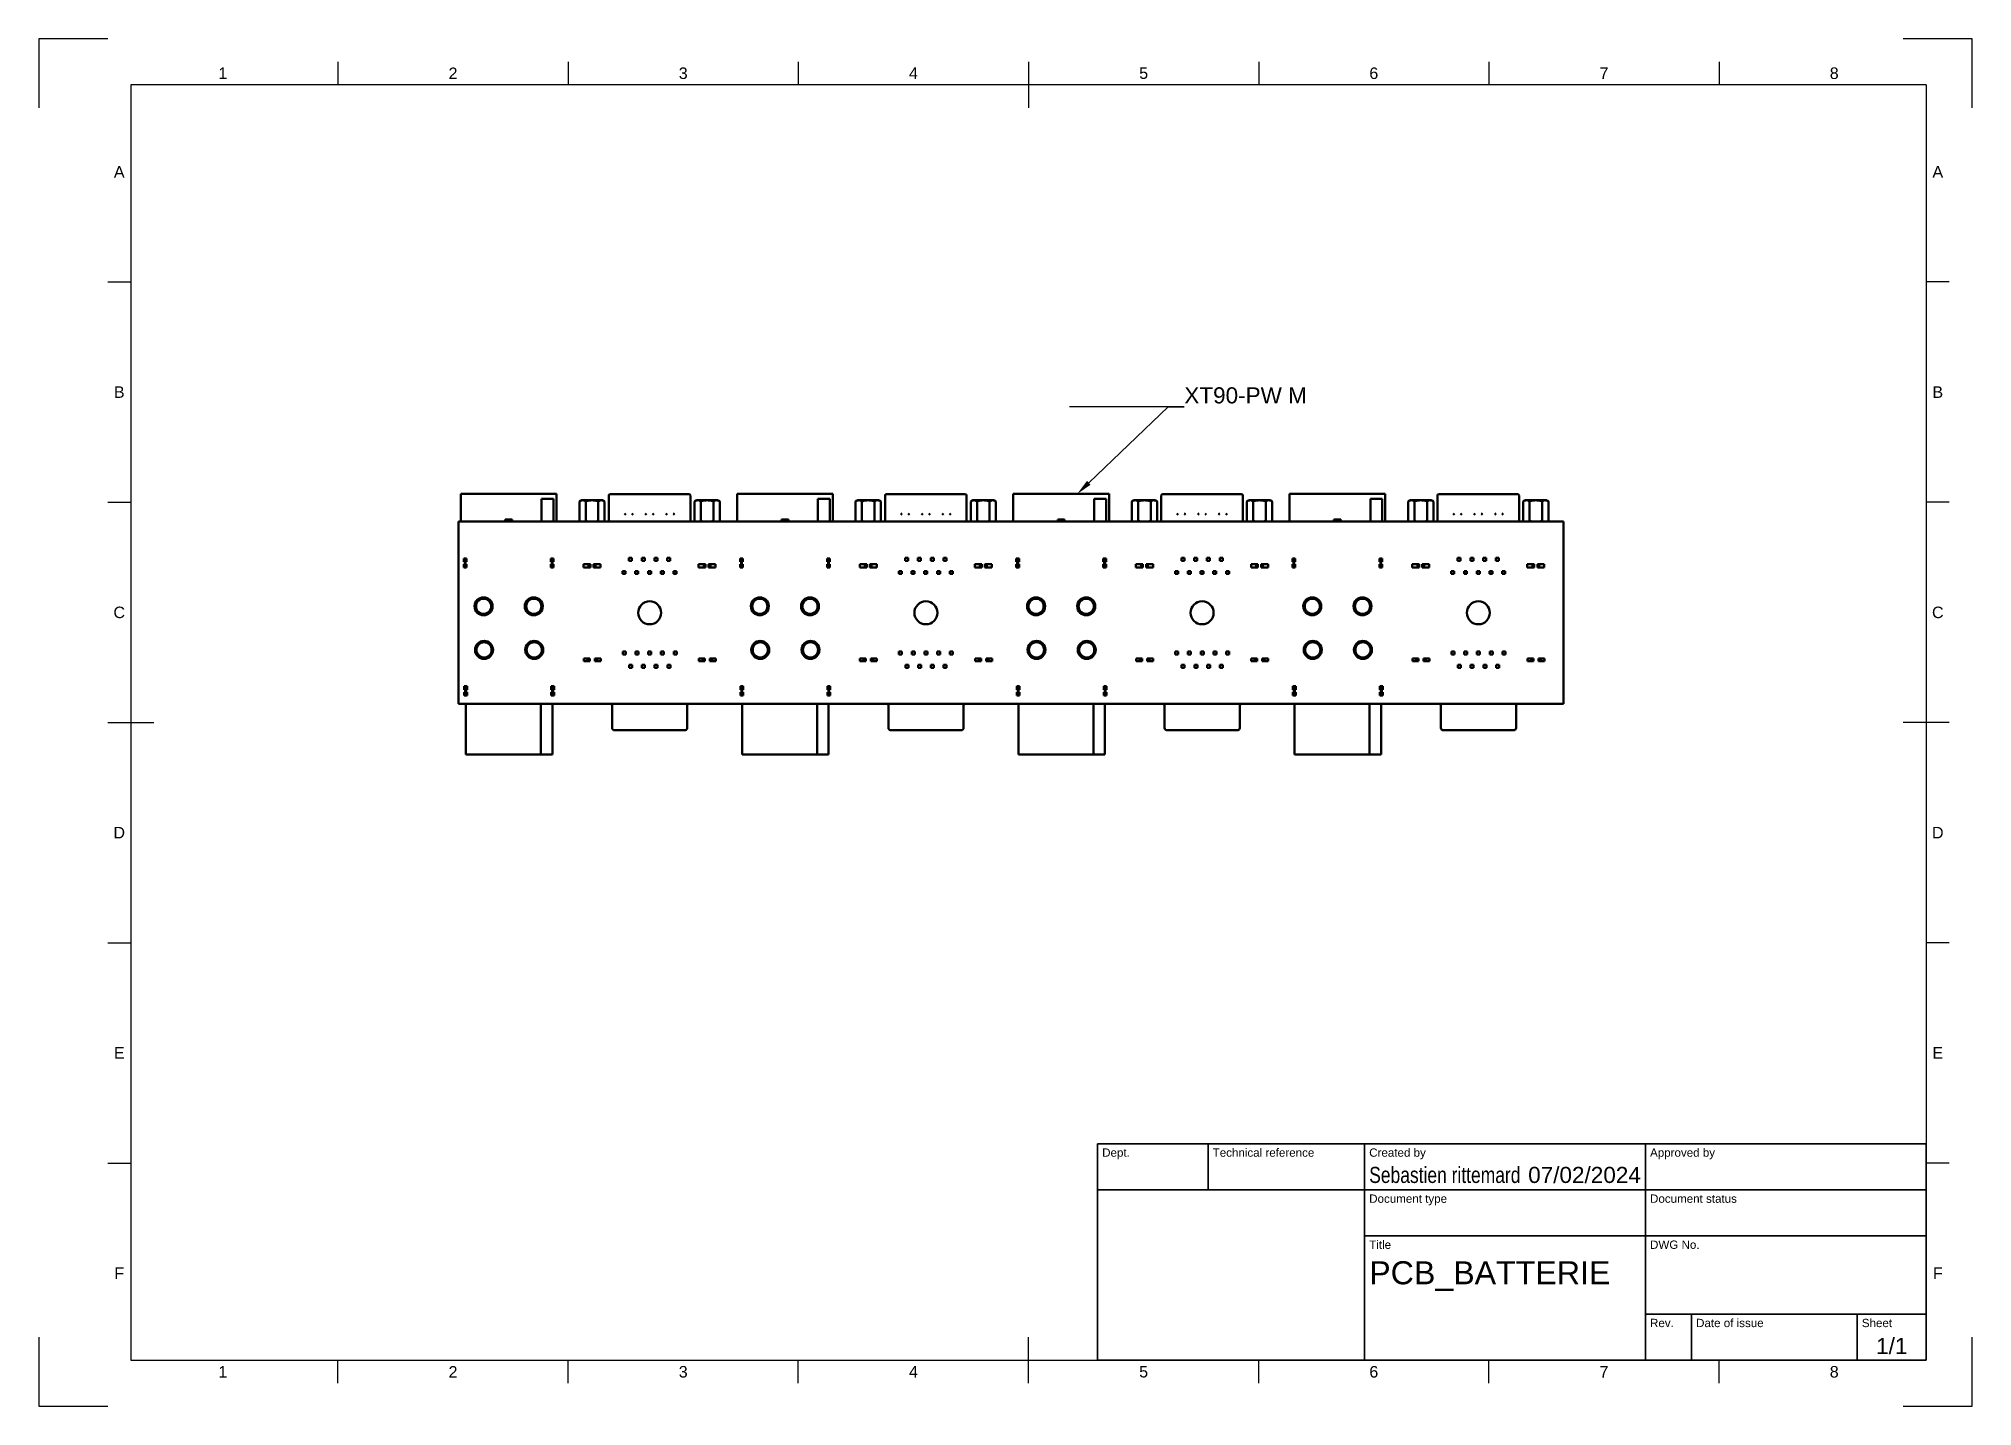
# Model space of a CAD drawing. Header units: millimetres. Extents: x 0 to 420, y 0 to 297.
import ezdxf
from ezdxf import colors
from ezdxf.entities.mleader import LeaderData, LeaderLine
from ezdxf.enums import TextEntityAlignment as Align
from ezdxf.math import Vec2, Vec3

# ---------------------------------------------------------------- set-up
doc = ezdxf.new("R2010")
doc.units = ezdxf.units.MM
doc.header["$LTSCALE"] = 0.75
for name, color, linetype, lineweight in [('BORDER', 7, 'Continuous', 25), ('Leaders', 7, 'Continuous', 25), ('TITLEBLOCK', 7, 'Continuous', 35), ('Visible', 7, 'Continuous', 50)]:
    doc.layers.add(name, color=color, linetype=linetype, lineweight=lineweight)
doc.styles.add('FusionTitle', font='arial.ttf')
doc.styles.get("Standard").update_dxf_attribs({"font": 'arial.ttf'})

# ---------------------------------------------------------------- blocks, each defined once
blk = doc.blocks.new('ISO_A3_SHEET')
at = {"layer": 'BORDER'}
for p, q in [((65, 292), (65, 287)), ((115, 292), (115, 287)), ((165, 292), (165, 287)), ((215, 292), (215, 282)), ((265, 292), (265, 287)), ((315, 292), (315, 287)), ((365, 292), (365, 287)), ((410, 287), (20, 287)), ((20, 287), (20, 10)), ((410, 287), (410, 10)), ((15, 244.16666), (20, 244.16666)), ((415, 244.16666), (410, 244.16666)), ((15, 196.33333), (20, 196.33333)), ((415, 196.33333), (410, 196.33333)), ((15, 148.5), (25, 148.5)), ((415, 148.5), (405, 148.5)), ((15, 100.66667), (20, 100.66667)), ((415, 100.66667), (410, 100.66667)), ((15, 52.83334), (20, 52.83334)), ((415, 52.83334), (410, 52.83334)), ((215, 5), (215, 15)), ((20, 10), (410, 10)), ((65, 5), (65, 10)), ((115, 5), (115, 10)), ((165, 5), (165, 10)), ((265, 5), (265, 10)), ((315, 5), (315, 10)), ((365, 5), (365, 10))]:
    blk.add_line(p, q, dxfattribs=at)
at = {"layer": 'Defpoints'}
for p, q in [((15, 297), (0, 297)), ((0, 297), (0, 282)), ((420, 297), (405, 297)), ((420, 282), (420, 297)), ((0, 15), (0, 0)), ((420, 0), (420, 15)), ((0, 0), (15, 0)), ((405, 0), (420, 0))]:
    blk.add_line(p, q, dxfattribs=at)
at = {"layer": 'BORDER', "style": 'FusionTitle'}
for s, p in [('1', (40, 289.5)), ('2', (90, 289.5)), ('3', (140, 289.5)), ('4', (190, 289.5)), ('5', (240, 289.5)), ('6', (290, 289.5)), ('7', (340, 289.5)), ('8', (390, 289.5)), ('A', (17.5, 268.08333)), ('A', (412.5, 268.08333)), ('B', (17.5, 220.25)), ('B', (412.5, 220.25)), ('C', (17.5, 172.41667)), ('C', (412.5, 172.41667)), ('D', (17.5, 124.58334)), ('D', (412.5, 124.58334)), ('E', (17.5, 76.75001)), ('E', (412.5, 76.75001)), ('F', (17.5, 28.91668)), ('F', (412.5, 28.91668)), ('1', (40, 7.5)), ('2', (90, 7.5)), ('3', (140, 7.5)), ('4', (190, 7.5)), ('5', (240, 7.5)), ('6', (290, 7.5)), ('7', (340, 7.5)), ('8', (390, 7.5))]:
    blk.add_text(s, height=2.5, dxfattribs=at).set_placement(p, align=Align.MIDDLE)
blk = doc.blocks.new('ISO_TITLEBLOCK')
at = {"layer": 'TITLEBLOCK'}
for p, q in [((0, 47), (-180, 47)), ((-180, 47), (-180, 0)), ((-156, 37), (-156, 47)), ((-122, 0), (-122, 47)), ((-61, 0), (-61, 47)), ((0, 0), (0, 47)), ((-180, 37), (0, 37)), ((-122, 27), (0, 27)), ((-61, 10), (0, 10)), ((-51, 0), (-51, 10)), ((-15, 0), (-15, 10)), ((-180, 0), (0, 0))]:
    blk.add_line(p, q, dxfattribs=at)
at = {"layer": 'TITLEBLOCK', "style": 'FusionTitle'}
for s, p in [('Dept.', (-179, 46)), ('Technical reference', (-155, 46)), ('Created by', (-121, 46)), ('Approved by', (-60, 46)), ('Document type', (-121, 36)), ('Document status', (-60, 36)), ('Title', (-121, 26)), ('DWG No.', (-60, 26)), ('Rev.', (-60, 9)), ('Date of issue', (-50, 9)), ('Sheet', (-14, 9))]:
    blk.add_text(s, height=1.8, dxfattribs=at).set_placement(p, align=Align.TOP_LEFT)
for tag, height, p in [('DEPT', 3.5, (-179, 42)), ('TECHNICAL_REFERENCE', 3.5, (-155, 42)), ('CREATED_BY', 3.5, (-121, 42)), ('APPROVED_BY', 3.5, (-60, 42)), ('DOCUMENT_TYPE', 3.5, (-121, 32)), ('DOCUMENT_STATUS', 3.5, (-60, 32)), ('TITLE_1', 5, (-121, 21.5)), ('TITLE_2', 5, (-121, 14)), ('TITLE_3', 5, (-121, 6.5)), ('DATE_OF_ISSUE', 3.5, (-50, 5))]:
    blk.add_attdef(tag, text='', height=height, dxfattribs=at).set_placement(p, align=Align.TOP_LEFT)
for tag, p in [('CREATED_DATE', (-62, 42)), ('APPROVED_DATE', (-0.99, 42))]:
    blk.add_attdef(tag, text='', height=3.5, dxfattribs=at).set_placement(p, align=Align.TOP_RIGHT)
for tag, height, p in [('DRAWING_NUMBER', 5, (-30.5, 19.75)), ('REV', 3.5, (-56, 4.85)), ('SHEET', 3.5, (-7.5, 4.85))]:
    blk.add_attdef(tag, text='', height=height, dxfattribs=at).set_placement(p, align=Align.TOP_CENTER)

msp = doc.modelspace()

# ---------------------------------------------------------------- linework, layer by layer
at = {"layer": 'Visible', "extrusion": (-1e-16, -1, 0)}
for p, q in [((91.69, 198.13), (112.49, 198.13)), ((91.69, 192.13), (91.69, 198.13)), ((112.49, 192.13), (112.49, 198.13)), ((123.83, 197.76), (123.83, 192.13)), ((124.2, 198.11), (124.18, 198.11)), ((124.2, 198.11), (125.11, 198.11)), ((126.74, 198.11), (125.11, 198.11)), ((126.74, 198.11), (138.64, 198.11)), ((140.26, 198.11), (138.64, 198.11)), ((140.26, 198.11), (141.17, 198.11)), ((141.2, 198.11), (141.17, 198.11)), ((141.55, 197.76), (141.55, 192.13)), ((151.69, 198.13), (172.49, 198.13)), ((151.69, 192.13), (151.69, 198.13)), ((172.49, 192.13), (172.49, 198.13)), ((183.83, 197.76), (183.83, 192.13)), ((184.2, 198.11), (184.18, 198.11)), ((184.2, 198.11), (185.11, 198.11)), ((186.74, 198.11), (185.11, 198.11)), ((186.74, 198.11), (198.64, 198.11)), ((200.26, 198.11), (198.64, 198.11)), ((200.26, 198.11), (201.17, 198.11)), ((201.2, 198.11), (201.17, 198.11)), ((201.55, 197.76), (201.55, 192.13)), ((211.69, 198.13), (232.49, 198.13)), ((211.69, 192.13), (211.69, 198.13)), ((232.49, 192.13), (232.49, 198.13)), ((243.83, 197.76), (243.83, 192.13)), ((244.2, 198.11), (244.18, 198.11)), ((244.2, 198.11), (245.11, 198.11)), ((246.74, 198.11), (245.11, 198.11)), ((246.74, 198.11), (258.64, 198.11)), ((260.26, 198.11), (258.64, 198.11)), ((260.26, 198.11), (261.17, 198.11)), ((261.2, 198.11), (261.17, 198.11)), ((261.55, 197.76), (261.55, 192.13)), ((271.69, 198.13), (292.49, 198.13)), ((271.69, 192.13), (271.69, 198.13)), ((292.49, 192.13), (292.49, 198.13)), ((303.83, 197.76), (303.83, 192.13)), ((304.2, 198.11), (304.18, 198.11)), ((304.2, 198.11), (305.11, 198.11)), ((306.74, 198.11), (305.11, 198.11)), ((306.74, 198.11), (318.64, 198.11)), ((320.26, 198.11), (318.64, 198.11)), ((320.26, 198.11), (321.17, 198.11)), ((321.2, 198.11), (321.17, 198.11)), ((321.55, 197.76), (321.55, 192.13)), ((111.85, 197.08), (109.25, 197.08)), ((109.25, 197.08), (109.25, 192.13)), ((111.85, 192.13), (111.85, 197.08)), ((117.45, 196.46), (117.45, 192.36)), ((122.23, 196.81), (118.15, 196.81)), ((118.82, 196.46), (118.82, 192.36)), ((121.56, 196.46), (121.56, 192.36)), ((122.93, 196.46), (122.93, 192.36)), ((127.44, 193.82), (127.25, 193.63)), ((127.44, 193.82), (127.54, 193.91)), ((128.93, 193.82), (128.84, 193.91)), ((128.93, 193.82), (129.12, 193.63)), ((131.94, 193.82), (131.75, 193.63)), ((131.94, 193.82), (132.04, 193.91)), ((133.43, 193.82), (133.34, 193.91)), ((133.43, 193.82), (133.62, 193.63)), ((136.44, 193.82), (136.25, 193.63)), ((136.44, 193.82), (136.54, 193.91)), ((137.93, 193.82), (137.84, 193.91)), ((137.93, 193.82), (138.12, 193.63)), ((142.44, 196.46), (142.44, 192.36)), ((147.22, 196.81), (143.14, 196.81)), ((143.81, 196.46), (143.81, 192.36)), ((146.55, 196.46), (146.55, 192.36)), ((147.92, 196.46), (147.92, 192.36)), ((171.85, 197.08), (169.25, 197.08)), ((169.25, 197.08), (169.25, 192.13)), ((171.85, 192.13), (171.85, 197.08)), ((177.45, 196.46), (177.45, 192.36)), ((182.23, 196.81), (178.15, 196.81)), ((178.82, 196.46), (178.82, 192.36)), ((181.56, 196.46), (181.56, 192.36)), ((182.93, 196.46), (182.93, 192.36)), ((187.44, 193.82), (187.25, 193.63)), ((187.44, 193.82), (187.54, 193.91)), ((188.93, 193.82), (188.84, 193.91)), ((188.93, 193.82), (189.12, 193.63)), ((191.94, 193.82), (191.75, 193.63)), ((191.94, 193.82), (192.04, 193.91)), ((193.43, 193.82), (193.34, 193.91)), ((193.43, 193.82), (193.62, 193.63)), ((196.44, 193.82), (196.25, 193.63)), ((196.44, 193.82), (196.54, 193.91)), ((197.93, 193.82), (197.84, 193.91)), ((197.93, 193.82), (198.12, 193.63)), ((202.44, 196.46), (202.44, 192.36)), ((207.22, 196.81), (203.14, 196.81)), ((203.81, 196.46), (203.81, 192.36)), ((206.55, 196.46), (206.55, 192.36)), ((207.92, 196.46), (207.92, 192.36)), ((231.85, 197.08), (229.25, 197.08)), ((229.25, 197.08), (229.25, 192.13)), ((231.85, 192.13), (231.85, 197.08)), ((237.45, 196.46), (237.45, 192.36)), ((242.23, 196.81), (238.15, 196.81)), ((238.82, 196.46), (238.82, 192.36)), ((241.56, 196.46), (241.56, 192.36)), ((242.93, 196.46), (242.93, 192.36)), ((247.44, 193.82), (247.25, 193.63)), ((247.44, 193.82), (247.54, 193.91)), ((248.93, 193.82), (248.84, 193.91)), ((248.93, 193.82), (249.12, 193.63)), ((251.94, 193.82), (251.75, 193.63)), ((251.94, 193.82), (252.04, 193.91)), ((253.43, 193.82), (253.34, 193.91)), ((253.43, 193.82), (253.62, 193.63)), ((256.44, 193.82), (256.25, 193.63)), ((256.44, 193.82), (256.54, 193.91)), ((257.93, 193.82), (257.84, 193.91)), ((257.93, 193.82), (258.12, 193.63)), ((262.44, 196.46), (262.44, 192.36)), ((267.22, 196.81), (263.14, 196.81)), ((263.81, 196.46), (263.81, 192.36)), ((266.55, 196.46), (266.55, 192.36)), ((267.92, 196.46), (267.92, 192.36)), ((291.85, 197.08), (289.25, 197.08)), ((289.25, 197.08), (289.25, 192.13)), ((291.85, 192.13), (291.85, 197.08)), ((297.45, 196.46), (297.45, 192.36)), ((302.23, 196.81), (298.15, 196.81)), ((298.82, 196.46), (298.82, 192.36)), ((301.56, 196.46), (301.56, 192.36)), ((302.93, 196.46), (302.93, 192.36)), ((307.44, 193.82), (307.25, 193.63)), ((307.44, 193.82), (307.54, 193.91)), ((308.93, 193.82), (308.84, 193.91)), ((308.93, 193.82), (309.12, 193.63)), ((311.94, 193.82), (311.75, 193.63)), ((311.94, 193.82), (312.04, 193.91)), ((313.43, 193.82), (313.34, 193.91)), ((313.43, 193.82), (313.62, 193.63)), ((316.44, 193.82), (316.25, 193.63)), ((316.44, 193.82), (316.54, 193.91)), ((317.93, 193.82), (317.84, 193.91)), ((317.93, 193.82), (318.12, 193.63)), ((322.44, 196.46), (322.44, 192.36)), ((327.22, 196.81), (323.14, 196.81)), ((323.81, 196.46), (323.81, 192.36)), ((326.55, 196.46), (326.55, 192.36)), ((327.92, 196.46), (327.92, 192.36)), ((91.19, 192.13), (91.19, 152.56)), ((331.19, 192.13), (91.19, 192.13)), ((91.19, 192.13), (91.19, 152.56)), ((331.19, 192.13), (91.19, 192.13)), ((102.84, 192.58), (101.34, 192.58)), ((101.34, 192.58), (101.34, 192.13)), ((102.84, 192.13), (102.84, 192.58)), ((162.84, 192.58), (161.34, 192.58)), ((161.34, 192.58), (161.34, 192.13)), ((162.84, 192.13), (162.84, 192.58)), ((222.84, 192.58), (221.34, 192.58)), ((221.34, 192.58), (221.34, 192.13)), ((222.84, 192.13), (222.84, 192.58)), ((282.84, 192.58), (281.34, 192.58)), ((281.34, 192.58), (281.34, 192.13)), ((282.84, 192.13), (282.84, 192.58)), ((331.19, 152.56), (331.19, 192.13)), ((331.19, 152.56), (331.19, 192.13)), ((92.34, 184.15), (92.34, 183.73)), ((92.34, 184.15), (92.94, 184.15)), ((92.34, 184.15), (92.94, 184.15)), ((92.34, 183.73), (92.94, 183.73)), ((92.34, 183.73), (92.34, 183.38)), ((92.34, 183.38), (92.94, 183.38)), ((92.34, 182.88), (92.94, 182.88)), ((92.34, 182.88), (92.34, 182.53)), ((92.34, 182.53), (92.94, 182.53)), ((92.34, 182.53), (92.34, 182.15)), ((92.94, 182.15), (92.34, 182.15)), ((92.94, 182.15), (92.34, 182.15)), ((92.94, 184.15), (92.94, 183.73)), ((92.94, 183.73), (92.94, 183.38)), ((92.94, 182.88), (92.94, 182.53)), ((92.94, 182.53), (92.94, 182.15)), ((111.24, 184.15), (111.24, 183.73)), ((111.24, 184.15), (111.84, 184.15)), ((111.24, 184.15), (111.84, 184.15)), ((111.84, 183.73), (111.24, 183.73)), ((111.24, 183.73), (111.24, 183.38)), ((111.84, 183.38), (111.24, 183.38)), ((111.84, 182.88), (111.24, 182.88)), ((111.24, 182.88), (111.24, 182.53)), ((111.84, 182.53), (111.24, 182.53)), ((111.24, 182.53), (111.24, 182.15)), ((111.84, 182.15), (111.24, 182.15)), ((111.84, 182.15), (111.24, 182.15)), ((111.84, 184.15), (111.84, 183.73)), ((111.84, 183.73), (111.84, 183.38)), ((111.84, 182.88), (111.84, 182.53)), ((111.84, 182.53), (111.84, 182.15)), ((118.4, 182.86), (118.34, 182.86)), ((118.34, 182.16), (118.34, 182.86)), ((118.34, 182.16), (118.4, 182.16)), ((119.12, 182.86), (118.4, 182.86)), ((119.12, 182.16), (118.4, 182.16)), ((119.46, 182.86), (119.12, 182.86)), ((119.12, 182.16), (119.46, 182.16)), ((119.85, 182.86), (119.46, 182.86)), ((119.46, 182.86), (119.46, 182.16)), ((119.46, 182.16), (119.85, 182.16)), ((119.85, 182.86), (119.85, 182.16)), ((120.92, 182.86), (120.53, 182.86)), ((120.53, 182.16), (120.53, 182.86)), ((120.53, 182.16), (120.92, 182.16)), ((121.26, 182.86), (120.92, 182.86)), ((120.92, 182.16), (120.92, 182.86)), ((120.92, 182.16), (121.26, 182.16)), ((121.26, 182.86), (121.98, 182.86)), ((121.26, 182.16), (121.98, 182.16)), ((122.04, 182.86), (121.98, 182.86)), ((121.98, 182.16), (122.04, 182.16)), ((122.04, 182.86), (122.04, 182.16)), ((126.82, 180.75), (126.82, 181.4)), ((126.82, 181.4), (127.47, 181.4)), ((127.47, 180.75), (126.82, 180.75)), ((127.47, 181.4), (127.47, 180.75)), ((128.21, 183.59), (128.21, 184.24)), ((128.21, 184.24), (128.86, 184.24)), ((128.86, 183.59), (128.21, 183.59)), ((128.86, 184.24), (128.86, 183.59)), ((129.59, 180.75), (129.59, 181.4)), ((129.59, 181.4), (130.24, 181.4)), ((130.24, 180.75), (129.59, 180.75)), ((130.24, 181.4), (130.24, 180.75)), ((130.98, 183.59), (130.98, 184.24)), ((130.98, 184.24), (131.63, 184.24)), ((131.63, 183.59), (130.98, 183.59)), ((131.63, 184.24), (131.63, 183.59)), ((132.36, 180.75), (132.36, 181.4)), ((132.36, 181.4), (133.01, 181.4)), ((133.01, 180.75), (132.36, 180.75)), ((133.01, 181.4), (133.01, 180.75)), ((133.75, 183.59), (133.75, 184.24)), ((133.75, 184.24), (134.4, 184.24)), ((134.4, 183.59), (133.75, 183.59)), ((134.4, 184.24), (134.4, 183.59)), ((135.13, 180.75), (135.13, 181.4)), ((135.13, 181.4), (135.78, 181.4)), ((135.78, 180.75), (135.13, 180.75)), ((135.78, 181.4), (135.78, 180.75)), ((136.52, 183.59), (136.52, 184.24)), ((136.52, 184.24), (137.17, 184.24)), ((137.17, 183.59), (136.52, 183.59)), ((137.17, 184.24), (137.17, 183.59)), ((137.9, 180.75), (137.9, 181.4)), ((137.9, 181.4), (138.55, 181.4)), ((138.55, 180.75), (137.9, 180.75)), ((138.55, 181.4), (138.55, 180.75)), ((143.39, 182.86), (143.33, 182.86)), ((143.33, 182.16), (143.33, 182.86)), ((143.33, 182.16), (143.39, 182.16)), ((144.11, 182.86), (143.39, 182.86)), ((144.11, 182.16), (143.39, 182.16)), ((144.45, 182.86), (144.11, 182.86)), ((144.11, 182.16), (144.45, 182.16)), ((144.84, 182.86), (144.45, 182.86)), ((144.45, 182.86), (144.45, 182.16)), ((144.45, 182.16), (144.84, 182.16)), ((144.84, 182.86), (144.84, 182.16)), ((145.91, 182.86), (145.52, 182.86)), ((145.52, 182.16), (145.52, 182.86)), ((145.52, 182.16), (145.91, 182.16)), ((146.25, 182.86), (145.91, 182.86)), ((145.91, 182.16), (145.91, 182.86)), ((145.91, 182.16), (146.25, 182.16)), ((146.25, 182.86), (146.97, 182.86)), ((146.25, 182.16), (146.97, 182.16)), ((147.03, 182.86), (146.97, 182.86)), ((146.97, 182.16), (147.03, 182.16)), ((147.03, 182.86), (147.03, 182.16)), ((152.34, 184.15), (152.34, 183.73)), ((152.34, 184.15), (152.94, 184.15)), ((152.34, 184.15), (152.94, 184.15)), ((152.34, 183.73), (152.94, 183.73)), ((152.34, 183.73), (152.34, 183.38)), ((152.34, 183.38), (152.94, 183.38)), ((152.34, 182.88), (152.94, 182.88)), ((152.34, 182.88), (152.34, 182.53)), ((152.34, 182.53), (152.94, 182.53)), ((152.34, 182.53), (152.34, 182.15)), ((152.94, 182.15), (152.34, 182.15)), ((152.94, 182.15), (152.34, 182.15)), ((152.94, 184.15), (152.94, 183.73)), ((152.94, 183.73), (152.94, 183.38)), ((152.94, 182.88), (152.94, 182.53)), ((152.94, 182.53), (152.94, 182.15)), ((171.24, 184.15), (171.24, 183.73)), ((171.24, 184.15), (171.84, 184.15)), ((171.24, 184.15), (171.84, 184.15)), ((171.84, 183.73), (171.24, 183.73)), ((171.24, 183.73), (171.24, 183.38)), ((171.84, 183.38), (171.24, 183.38)), ((171.84, 182.88), (171.24, 182.88)), ((171.24, 182.88), (171.24, 182.53)), ((171.84, 182.53), (171.24, 182.53)), ((171.24, 182.53), (171.24, 182.15)), ((171.84, 182.15), (171.24, 182.15)), ((171.84, 182.15), (171.24, 182.15)), ((171.84, 184.15), (171.84, 183.73)), ((171.84, 183.73), (171.84, 183.38)), ((171.84, 182.88), (171.84, 182.53)), ((171.84, 182.53), (171.84, 182.15)), ((178.4, 182.86), (178.34, 182.86)), ((178.34, 182.16), (178.34, 182.86)), ((178.34, 182.16), (178.4, 182.16)), ((179.12, 182.86), (178.4, 182.86)), ((179.12, 182.16), (178.4, 182.16)), ((179.46, 182.86), (179.12, 182.86)), ((179.12, 182.16), (179.46, 182.16)), ((179.85, 182.86), (179.46, 182.86)), ((179.46, 182.86), (179.46, 182.16)), ((179.46, 182.16), (179.85, 182.16)), ((179.85, 182.86), (179.85, 182.16)), ((180.92, 182.86), (180.53, 182.86)), ((180.53, 182.16), (180.53, 182.86)), ((180.53, 182.16), (180.92, 182.16)), ((181.26, 182.86), (180.92, 182.86)), ((180.92, 182.16), (180.92, 182.86)), ((180.92, 182.16), (181.26, 182.16)), ((181.26, 182.86), (181.98, 182.86)), ((181.26, 182.16), (181.98, 182.16)), ((182.04, 182.86), (181.98, 182.86)), ((181.98, 182.16), (182.04, 182.16)), ((182.04, 182.86), (182.04, 182.16)), ((186.82, 180.75), (186.82, 181.4)), ((186.82, 181.4), (187.47, 181.4)), ((187.47, 180.75), (186.82, 180.75)), ((187.47, 181.4), (187.47, 180.75)), ((188.21, 183.59), (188.21, 184.24)), ((188.21, 184.24), (188.86, 184.24)), ((188.86, 183.59), (188.21, 183.59)), ((188.86, 184.24), (188.86, 183.59)), ((189.59, 180.75), (189.59, 181.4)), ((189.59, 181.4), (190.24, 181.4)), ((190.24, 180.75), (189.59, 180.75)), ((190.24, 181.4), (190.24, 180.75)), ((190.98, 183.59), (190.98, 184.24)), ((190.98, 184.24), (191.63, 184.24)), ((191.63, 183.59), (190.98, 183.59)), ((191.63, 184.24), (191.63, 183.59)), ((192.36, 180.75), (192.36, 181.4)), ((192.36, 181.4), (193.01, 181.4)), ((193.01, 180.75), (192.36, 180.75)), ((193.01, 181.4), (193.01, 180.75)), ((193.75, 183.59), (193.75, 184.24)), ((193.75, 184.24), (194.4, 184.24)), ((194.4, 183.59), (193.75, 183.59)), ((194.4, 184.24), (194.4, 183.59)), ((195.13, 180.75), (195.13, 181.4)), ((195.13, 181.4), (195.78, 181.4)), ((195.78, 180.75), (195.13, 180.75)), ((195.78, 181.4), (195.78, 180.75)), ((196.52, 183.59), (196.52, 184.24)), ((196.52, 184.24), (197.17, 184.24)), ((197.17, 183.59), (196.52, 183.59)), ((197.17, 184.24), (197.17, 183.59)), ((197.9, 180.75), (197.9, 181.4)), ((197.9, 181.4), (198.55, 181.4)), ((198.55, 180.75), (197.9, 180.75)), ((198.55, 181.4), (198.55, 180.75)), ((203.39, 182.86), (203.33, 182.86)), ((203.33, 182.16), (203.33, 182.86)), ((203.33, 182.16), (203.39, 182.16)), ((204.11, 182.86), (203.39, 182.86)), ((204.11, 182.16), (203.39, 182.16)), ((204.45, 182.86), (204.11, 182.86)), ((204.11, 182.16), (204.45, 182.16)), ((204.84, 182.86), (204.45, 182.86)), ((204.45, 182.86), (204.45, 182.16)), ((204.45, 182.16), (204.84, 182.16)), ((204.84, 182.86), (204.84, 182.16)), ((205.91, 182.86), (205.52, 182.86)), ((205.52, 182.16), (205.52, 182.86)), ((205.52, 182.16), (205.91, 182.16)), ((206.25, 182.86), (205.91, 182.86)), ((205.91, 182.16), (205.91, 182.86)), ((205.91, 182.16), (206.25, 182.16)), ((206.25, 182.86), (206.97, 182.86)), ((206.25, 182.16), (206.97, 182.16)), ((207.03, 182.86), (206.97, 182.86)), ((206.97, 182.16), (207.03, 182.16)), ((207.03, 182.86), (207.03, 182.16)), ((212.34, 184.15), (212.34, 183.73)), ((212.34, 184.15), (212.94, 184.15)), ((212.34, 184.15), (212.94, 184.15)), ((212.34, 183.73), (212.94, 183.73)), ((212.34, 183.73), (212.34, 183.38)), ((212.34, 183.38), (212.94, 183.38)), ((212.34, 182.88), (212.94, 182.88)), ((212.34, 182.88), (212.34, 182.53)), ((212.34, 182.53), (212.94, 182.53)), ((212.34, 182.53), (212.34, 182.15)), ((212.94, 182.15), (212.34, 182.15)), ((212.94, 182.15), (212.34, 182.15)), ((212.94, 184.15), (212.94, 183.73)), ((212.94, 183.73), (212.94, 183.38)), ((212.94, 182.88), (212.94, 182.53)), ((212.94, 182.53), (212.94, 182.15)), ((231.24, 184.15), (231.24, 183.73)), ((231.24, 184.15), (231.84, 184.15)), ((231.24, 184.15), (231.84, 184.15)), ((231.84, 183.73), (231.24, 183.73)), ((231.24, 183.73), (231.24, 183.38)), ((231.84, 183.38), (231.24, 183.38)), ((231.84, 182.88), (231.24, 182.88)), ((231.24, 182.88), (231.24, 182.53)), ((231.84, 182.53), (231.24, 182.53)), ((231.24, 182.53), (231.24, 182.15)), ((231.84, 182.15), (231.24, 182.15)), ((231.84, 182.15), (231.24, 182.15)), ((231.84, 184.15), (231.84, 183.73)), ((231.84, 183.73), (231.84, 183.38)), ((231.84, 182.88), (231.84, 182.53)), ((231.84, 182.53), (231.84, 182.15)), ((238.4, 182.86), (238.34, 182.86)), ((238.34, 182.16), (238.34, 182.86)), ((238.34, 182.16), (238.4, 182.16)), ((239.12, 182.86), (238.4, 182.86)), ((239.12, 182.16), (238.4, 182.16)), ((239.46, 182.86), (239.12, 182.86)), ((239.12, 182.16), (239.46, 182.16)), ((239.85, 182.86), (239.46, 182.86)), ((239.46, 182.86), (239.46, 182.16)), ((239.46, 182.16), (239.85, 182.16)), ((239.85, 182.86), (239.85, 182.16)), ((240.92, 182.86), (240.53, 182.86)), ((240.53, 182.16), (240.53, 182.86)), ((240.53, 182.16), (240.92, 182.16)), ((241.26, 182.86), (240.92, 182.86)), ((240.92, 182.16), (240.92, 182.86)), ((240.92, 182.16), (241.26, 182.16)), ((241.26, 182.86), (241.98, 182.86)), ((241.26, 182.16), (241.98, 182.16)), ((242.04, 182.86), (241.98, 182.86)), ((241.98, 182.16), (242.04, 182.16)), ((242.04, 182.86), (242.04, 182.16)), ((246.82, 180.75), (246.82, 181.4)), ((246.82, 181.4), (247.47, 181.4)), ((247.47, 180.75), (246.82, 180.75)), ((247.47, 181.4), (247.47, 180.75)), ((248.21, 183.59), (248.21, 184.24)), ((248.21, 184.24), (248.86, 184.24)), ((248.86, 183.59), (248.21, 183.59)), ((248.86, 184.24), (248.86, 183.59)), ((249.59, 180.75), (249.59, 181.4)), ((249.59, 181.4), (250.24, 181.4)), ((250.24, 180.75), (249.59, 180.75)), ((250.24, 181.4), (250.24, 180.75)), ((250.98, 183.59), (250.98, 184.24)), ((250.98, 184.24), (251.63, 184.24)), ((251.63, 183.59), (250.98, 183.59)), ((251.63, 184.24), (251.63, 183.59)), ((252.36, 180.75), (252.36, 181.4)), ((252.36, 181.4), (253.01, 181.4)), ((253.01, 180.75), (252.36, 180.75)), ((253.01, 181.4), (253.01, 180.75)), ((253.75, 183.59), (253.75, 184.24)), ((253.75, 184.24), (254.4, 184.24)), ((254.4, 183.59), (253.75, 183.59)), ((254.4, 184.24), (254.4, 183.59)), ((255.13, 180.75), (255.13, 181.4)), ((255.13, 181.4), (255.78, 181.4)), ((255.78, 180.75), (255.13, 180.75)), ((255.78, 181.4), (255.78, 180.75)), ((256.52, 183.59), (256.52, 184.24)), ((256.52, 184.24), (257.17, 184.24)), ((257.17, 183.59), (256.52, 183.59)), ((257.17, 184.24), (257.17, 183.59)), ((257.9, 180.75), (257.9, 181.4)), ((257.9, 181.4), (258.55, 181.4)), ((258.55, 180.75), (257.9, 180.75)), ((258.55, 181.4), (258.55, 180.75)), ((263.39, 182.86), (263.33, 182.86)), ((263.33, 182.16), (263.33, 182.86)), ((263.33, 182.16), (263.39, 182.16)), ((264.11, 182.86), (263.39, 182.86)), ((264.11, 182.16), (263.39, 182.16)), ((264.45, 182.86), (264.11, 182.86)), ((264.11, 182.16), (264.45, 182.16)), ((264.84, 182.86), (264.45, 182.86)), ((264.45, 182.86), (264.45, 182.16)), ((264.45, 182.16), (264.84, 182.16)), ((264.84, 182.86), (264.84, 182.16)), ((265.91, 182.86), (265.52, 182.86)), ((265.52, 182.16), (265.52, 182.86)), ((265.52, 182.16), (265.91, 182.16)), ((266.25, 182.86), (265.91, 182.86)), ((265.91, 182.16), (265.91, 182.86)), ((265.91, 182.16), (266.25, 182.16)), ((266.25, 182.86), (266.97, 182.86)), ((266.25, 182.16), (266.97, 182.16)), ((267.03, 182.86), (266.97, 182.86)), ((266.97, 182.16), (267.03, 182.16)), ((267.03, 182.86), (267.03, 182.16)), ((272.34, 184.15), (272.34, 183.73)), ((272.34, 184.15), (272.94, 184.15)), ((272.34, 184.15), (272.94, 184.15)), ((272.34, 183.73), (272.94, 183.73)), ((272.34, 183.73), (272.34, 183.38)), ((272.34, 183.38), (272.94, 183.38)), ((272.34, 182.88), (272.94, 182.88)), ((272.34, 182.88), (272.34, 182.53)), ((272.34, 182.53), (272.94, 182.53)), ((272.34, 182.53), (272.34, 182.15)), ((272.94, 182.15), (272.34, 182.15)), ((272.94, 182.15), (272.34, 182.15)), ((272.94, 184.15), (272.94, 183.73)), ((272.94, 183.73), (272.94, 183.38)), ((272.94, 182.88), (272.94, 182.53)), ((272.94, 182.53), (272.94, 182.15)), ((291.24, 184.15), (291.24, 183.73)), ((291.24, 184.15), (291.84, 184.15)), ((291.24, 184.15), (291.84, 184.15)), ((291.84, 183.73), (291.24, 183.73)), ((291.24, 183.73), (291.24, 183.38)), ((291.84, 183.38), (291.24, 183.38)), ((291.84, 182.88), (291.24, 182.88)), ((291.24, 182.88), (291.24, 182.53)), ((291.84, 182.53), (291.24, 182.53)), ((291.24, 182.53), (291.24, 182.15)), ((291.84, 182.15), (291.24, 182.15)), ((291.84, 182.15), (291.24, 182.15)), ((291.84, 184.15), (291.84, 183.73)), ((291.84, 183.73), (291.84, 183.38)), ((291.84, 182.88), (291.84, 182.53)), ((291.84, 182.53), (291.84, 182.15)), ((298.4, 182.86), (298.34, 182.86)), ((298.34, 182.16), (298.34, 182.86)), ((298.34, 182.16), (298.4, 182.16)), ((299.12, 182.86), (298.4, 182.86)), ((299.12, 182.16), (298.4, 182.16)), ((299.46, 182.86), (299.12, 182.86)), ((299.12, 182.16), (299.46, 182.16)), ((299.85, 182.86), (299.46, 182.86)), ((299.46, 182.86), (299.46, 182.16)), ((299.46, 182.16), (299.85, 182.16)), ((299.85, 182.86), (299.85, 182.16)), ((300.92, 182.86), (300.53, 182.86)), ((300.53, 182.16), (300.53, 182.86)), ((300.53, 182.16), (300.92, 182.16)), ((301.26, 182.86), (300.92, 182.86)), ((300.92, 182.16), (300.92, 182.86)), ((300.92, 182.16), (301.26, 182.16)), ((301.26, 182.86), (301.98, 182.86)), ((301.26, 182.16), (301.98, 182.16)), ((302.04, 182.86), (301.98, 182.86)), ((301.98, 182.16), (302.04, 182.16)), ((302.04, 182.86), (302.04, 182.16)), ((306.82, 180.75), (306.82, 181.4)), ((306.82, 181.4), (307.47, 181.4)), ((307.47, 180.75), (306.82, 180.75)), ((307.47, 181.4), (307.47, 180.75)), ((308.21, 183.59), (308.21, 184.24)), ((308.21, 184.24), (308.86, 184.24)), ((308.86, 183.59), (308.21, 183.59)), ((308.86, 184.24), (308.86, 183.59)), ((309.59, 180.75), (309.59, 181.4)), ((309.59, 181.4), (310.24, 181.4)), ((310.24, 180.75), (309.59, 180.75)), ((310.24, 181.4), (310.24, 180.75)), ((310.98, 183.59), (310.98, 184.24)), ((310.98, 184.24), (311.63, 184.24)), ((311.63, 183.59), (310.98, 183.59)), ((311.63, 184.24), (311.63, 183.59)), ((312.36, 180.75), (312.36, 181.4)), ((312.36, 181.4), (313.01, 181.4)), ((313.01, 180.75), (312.36, 180.75)), ((313.01, 181.4), (313.01, 180.75)), ((313.75, 183.59), (313.75, 184.24)), ((313.75, 184.24), (314.4, 184.24)), ((314.4, 183.59), (313.75, 183.59)), ((314.4, 184.24), (314.4, 183.59)), ((315.13, 180.75), (315.13, 181.4)), ((315.13, 181.4), (315.78, 181.4)), ((315.78, 180.75), (315.13, 180.75)), ((315.78, 181.4), (315.78, 180.75)), ((316.52, 183.59), (316.52, 184.24)), ((316.52, 184.24), (317.17, 184.24)), ((317.17, 183.59), (316.52, 183.59)), ((317.17, 184.24), (317.17, 183.59)), ((317.9, 180.75), (317.9, 181.4)), ((317.9, 181.4), (318.55, 181.4)), ((318.55, 180.75), (317.9, 180.75)), ((318.55, 181.4), (318.55, 180.75)), ((323.39, 182.86), (323.33, 182.86)), ((323.33, 182.16), (323.33, 182.86)), ((323.33, 182.16), (323.39, 182.16)), ((324.11, 182.86), (323.39, 182.86)), ((324.11, 182.16), (323.39, 182.16)), ((324.45, 182.86), (324.11, 182.86)), ((324.11, 182.16), (324.45, 182.16)), ((324.84, 182.86), (324.45, 182.86)), ((324.45, 182.86), (324.45, 182.16)), ((324.45, 182.16), (324.84, 182.16)), ((324.84, 182.86), (324.84, 182.16)), ((325.91, 182.86), (325.52, 182.86)), ((325.52, 182.16), (325.52, 182.86)), ((325.52, 182.16), (325.91, 182.16)), ((326.25, 182.86), (325.91, 182.86)), ((325.91, 182.16), (325.91, 182.86)), ((325.91, 182.16), (326.25, 182.16)), ((326.25, 182.86), (326.97, 182.86)), ((326.25, 182.16), (326.97, 182.16)), ((327.03, 182.86), (326.97, 182.86)), ((326.97, 182.16), (327.03, 182.16)), ((327.03, 182.86), (327.03, 182.16)), ((127.51, 163.89), (126.86, 163.89)), ((126.86, 163.89), (126.86, 163.24)), ((127.51, 163.24), (127.51, 163.89)), ((130.28, 163.89), (129.63, 163.89)), ((129.63, 163.89), (129.63, 163.24)), ((130.28, 163.24), (130.28, 163.89)), ((133.05, 163.89), (132.4, 163.89)), ((132.4, 163.89), (132.4, 163.24)), ((133.05, 163.24), (133.05, 163.89)), ((135.82, 163.89), (135.17, 163.89)), ((135.17, 163.89), (135.17, 163.24)), ((135.82, 163.24), (135.82, 163.89)), ((138.59, 163.89), (137.94, 163.89)), ((137.94, 163.89), (137.94, 163.24)), ((138.59, 163.24), (138.59, 163.89)), ((187.51, 163.89), (186.86, 163.89)), ((186.86, 163.89), (186.86, 163.24)), ((187.51, 163.24), (187.51, 163.89)), ((190.28, 163.89), (189.63, 163.89)), ((189.63, 163.89), (189.63, 163.24)), ((190.28, 163.24), (190.28, 163.89)), ((193.05, 163.89), (192.4, 163.89)), ((192.4, 163.89), (192.4, 163.24)), ((193.05, 163.24), (193.05, 163.89)), ((195.82, 163.89), (195.17, 163.89)), ((195.17, 163.89), (195.17, 163.24)), ((195.82, 163.24), (195.82, 163.89)), ((198.59, 163.89), (197.94, 163.89)), ((197.94, 163.89), (197.94, 163.24)), ((198.59, 163.24), (198.59, 163.89)), ((247.51, 163.89), (246.86, 163.89)), ((246.86, 163.89), (246.86, 163.24)), ((247.51, 163.24), (247.51, 163.89)), ((250.28, 163.89), (249.63, 163.89)), ((249.63, 163.89), (249.63, 163.24)), ((250.28, 163.24), (250.28, 163.89)), ((253.05, 163.89), (252.4, 163.89)), ((252.4, 163.89), (252.4, 163.24)), ((253.05, 163.24), (253.05, 163.89)), ((255.82, 163.89), (255.17, 163.89)), ((255.17, 163.89), (255.17, 163.24)), ((255.82, 163.24), (255.82, 163.89)), ((258.59, 163.89), (257.94, 163.89)), ((257.94, 163.89), (257.94, 163.24)), ((258.59, 163.24), (258.59, 163.89)), ((307.51, 163.89), (306.86, 163.89)), ((306.86, 163.89), (306.86, 163.24)), ((307.51, 163.24), (307.51, 163.89)), ((310.28, 163.89), (309.63, 163.89)), ((309.63, 163.89), (309.63, 163.24)), ((310.28, 163.24), (310.28, 163.89)), ((313.05, 163.89), (312.4, 163.89)), ((312.4, 163.89), (312.4, 163.24)), ((313.05, 163.24), (313.05, 163.89)), ((315.82, 163.89), (315.17, 163.89)), ((315.17, 163.89), (315.17, 163.24)), ((315.82, 163.24), (315.82, 163.89)), ((318.59, 163.89), (317.94, 163.89)), ((317.94, 163.89), (317.94, 163.24)), ((318.59, 163.24), (318.59, 163.89)), ((119.18, 162.42), (118.38, 162.42)), ((118.38, 161.82), (118.38, 162.42)), ((119.18, 161.82), (118.38, 161.82)), ((119.18, 161.82), (119.18, 162.42)), ((119.68, 162.42), (119.18, 162.42)), ((119.68, 161.82), (119.18, 161.82)), ((119.68, 161.82), (119.68, 162.42)), ((120.78, 161.82), (120.78, 162.42)), ((121.28, 162.42), (120.78, 162.42)), ((121.28, 161.82), (120.78, 161.82)), ((121.28, 161.82), (121.28, 162.42)), ((122.08, 162.42), (121.28, 162.42)), ((122.08, 161.82), (121.28, 161.82)), ((122.08, 161.82), (122.08, 162.42)), ((126.86, 163.24), (127.51, 163.24)), ((128.9, 161.05), (128.25, 161.05)), ((128.25, 161.05), (128.25, 160.4)), ((128.25, 160.4), (128.9, 160.4)), ((128.9, 160.4), (128.9, 161.05)), ((129.63, 163.24), (130.28, 163.24)), ((131.67, 161.05), (131.02, 161.05)), ((131.02, 161.05), (131.02, 160.4)), ((131.02, 160.4), (131.67, 160.4)), ((131.67, 160.4), (131.67, 161.05)), ((132.4, 163.24), (133.05, 163.24)), ((134.44, 161.05), (133.79, 161.05)), ((133.79, 161.05), (133.79, 160.4)), ((133.79, 160.4), (134.44, 160.4)), ((134.44, 160.4), (134.44, 161.05)), ((135.17, 163.24), (135.82, 163.24)), ((137.21, 161.05), (136.56, 161.05)), ((136.56, 161.05), (136.56, 160.4)), ((136.56, 160.4), (137.21, 160.4)), ((137.21, 160.4), (137.21, 161.05)), ((137.94, 163.24), (138.59, 163.24)), ((144.18, 162.42), (143.38, 162.42)), ((143.38, 161.82), (143.38, 162.42)), ((144.18, 161.82), (143.38, 161.82)), ((144.68, 162.42), (144.18, 162.42)), ((144.18, 161.82), (144.18, 162.42)), ((144.68, 161.82), (144.18, 161.82)), ((144.68, 161.82), (144.68, 162.42)), ((146.28, 162.42), (145.78, 162.42)), ((145.78, 161.82), (145.78, 162.42)), ((146.28, 161.82), (145.78, 161.82)), ((147.08, 162.42), (146.28, 162.42)), ((146.28, 161.82), (146.28, 162.42)), ((147.08, 161.82), (146.28, 161.82)), ((147.08, 161.82), (147.08, 162.42)), ((179.18, 162.42), (178.38, 162.42)), ((178.38, 161.82), (178.38, 162.42)), ((179.18, 161.82), (178.38, 161.82)), ((179.18, 161.82), (179.18, 162.42)), ((179.68, 162.42), (179.18, 162.42)), ((179.68, 161.82), (179.18, 161.82)), ((179.68, 161.82), (179.68, 162.42)), ((180.78, 161.82), (180.78, 162.42)), ((181.28, 162.42), (180.78, 162.42)), ((181.28, 161.82), (180.78, 161.82)), ((181.28, 161.82), (181.28, 162.42)), ((182.08, 162.42), (181.28, 162.42)), ((182.08, 161.82), (181.28, 161.82)), ((182.08, 161.82), (182.08, 162.42)), ((186.86, 163.24), (187.51, 163.24)), ((188.9, 161.05), (188.25, 161.05)), ((188.25, 161.05), (188.25, 160.4)), ((188.25, 160.4), (188.9, 160.4)), ((188.9, 160.4), (188.9, 161.05)), ((189.63, 163.24), (190.28, 163.24)), ((191.67, 161.05), (191.02, 161.05)), ((191.02, 161.05), (191.02, 160.4)), ((191.02, 160.4), (191.67, 160.4)), ((191.67, 160.4), (191.67, 161.05)), ((192.4, 163.24), (193.05, 163.24)), ((194.44, 161.05), (193.79, 161.05)), ((193.79, 161.05), (193.79, 160.4)), ((193.79, 160.4), (194.44, 160.4)), ((194.44, 160.4), (194.44, 161.05)), ((195.17, 163.24), (195.82, 163.24)), ((197.21, 161.05), (196.56, 161.05)), ((196.56, 161.05), (196.56, 160.4)), ((196.56, 160.4), (197.21, 160.4)), ((197.21, 160.4), (197.21, 161.05)), ((197.94, 163.24), (198.59, 163.24)), ((204.18, 162.42), (203.38, 162.42)), ((203.38, 161.82), (203.38, 162.42)), ((204.18, 161.82), (203.38, 161.82)), ((204.68, 162.42), (204.18, 162.42)), ((204.18, 161.82), (204.18, 162.42)), ((204.68, 161.82), (204.18, 161.82)), ((204.68, 161.82), (204.68, 162.42)), ((206.28, 162.42), (205.78, 162.42)), ((205.78, 161.82), (205.78, 162.42)), ((206.28, 161.82), (205.78, 161.82)), ((207.08, 162.42), (206.28, 162.42)), ((206.28, 161.82), (206.28, 162.42)), ((207.08, 161.82), (206.28, 161.82)), ((207.08, 161.82), (207.08, 162.42)), ((239.18, 162.42), (238.38, 162.42)), ((238.38, 161.82), (238.38, 162.42)), ((239.18, 161.82), (238.38, 161.82)), ((239.18, 161.82), (239.18, 162.42)), ((239.68, 162.42), (239.18, 162.42)), ((239.68, 161.82), (239.18, 161.82)), ((239.68, 161.82), (239.68, 162.42)), ((240.78, 161.82), (240.78, 162.42)), ((241.28, 162.42), (240.78, 162.42)), ((241.28, 161.82), (240.78, 161.82)), ((241.28, 161.82), (241.28, 162.42)), ((242.08, 162.42), (241.28, 162.42)), ((242.08, 161.82), (241.28, 161.82)), ((242.08, 161.82), (242.08, 162.42)), ((246.86, 163.24), (247.51, 163.24)), ((248.9, 161.05), (248.25, 161.05)), ((248.25, 161.05), (248.25, 160.4)), ((248.25, 160.4), (248.9, 160.4)), ((248.9, 160.4), (248.9, 161.05)), ((249.63, 163.24), (250.28, 163.24)), ((251.67, 161.05), (251.02, 161.05)), ((251.02, 161.05), (251.02, 160.4)), ((251.02, 160.4), (251.67, 160.4)), ((251.67, 160.4), (251.67, 161.05)), ((252.4, 163.24), (253.05, 163.24)), ((254.44, 161.05), (253.79, 161.05)), ((253.79, 161.05), (253.79, 160.4)), ((253.79, 160.4), (254.44, 160.4)), ((254.44, 160.4), (254.44, 161.05)), ((255.17, 163.24), (255.82, 163.24)), ((257.21, 161.05), (256.56, 161.05)), ((256.56, 161.05), (256.56, 160.4)), ((256.56, 160.4), (257.21, 160.4)), ((257.21, 160.4), (257.21, 161.05)), ((257.94, 163.24), (258.59, 163.24)), ((264.18, 162.42), (263.38, 162.42)), ((263.38, 161.82), (263.38, 162.42)), ((264.18, 161.82), (263.38, 161.82)), ((264.68, 162.42), (264.18, 162.42)), ((264.18, 161.82), (264.18, 162.42)), ((264.68, 161.82), (264.18, 161.82)), ((264.68, 161.82), (264.68, 162.42)), ((266.28, 162.42), (265.78, 162.42)), ((265.78, 161.82), (265.78, 162.42)), ((266.28, 161.82), (265.78, 161.82)), ((267.08, 162.42), (266.28, 162.42)), ((266.28, 161.82), (266.28, 162.42)), ((267.08, 161.82), (266.28, 161.82)), ((267.08, 161.82), (267.08, 162.42)), ((299.18, 162.42), (298.38, 162.42)), ((298.38, 161.82), (298.38, 162.42)), ((299.18, 161.82), (298.38, 161.82)), ((299.18, 161.82), (299.18, 162.42)), ((299.68, 162.42), (299.18, 162.42)), ((299.68, 161.82), (299.18, 161.82)), ((299.68, 161.82), (299.68, 162.42)), ((300.78, 161.82), (300.78, 162.42)), ((301.28, 162.42), (300.78, 162.42)), ((301.28, 161.82), (300.78, 161.82)), ((301.28, 161.82), (301.28, 162.42)), ((302.08, 162.42), (301.28, 162.42)), ((302.08, 161.82), (301.28, 161.82)), ((302.08, 161.82), (302.08, 162.42)), ((306.86, 163.24), (307.51, 163.24)), ((308.9, 161.05), (308.25, 161.05)), ((308.25, 161.05), (308.25, 160.4)), ((308.25, 160.4), (308.9, 160.4)), ((308.9, 160.4), (308.9, 161.05)), ((309.63, 163.24), (310.28, 163.24)), ((311.67, 161.05), (311.02, 161.05)), ((311.02, 161.05), (311.02, 160.4)), ((311.02, 160.4), (311.67, 160.4)), ((311.67, 160.4), (311.67, 161.05)), ((312.4, 163.24), (313.05, 163.24)), ((314.44, 161.05), (313.79, 161.05)), ((313.79, 161.05), (313.79, 160.4)), ((313.79, 160.4), (314.44, 160.4)), ((314.44, 160.4), (314.44, 161.05)), ((315.17, 163.24), (315.82, 163.24)), ((317.21, 161.05), (316.56, 161.05)), ((316.56, 161.05), (316.56, 160.4)), ((316.56, 160.4), (317.21, 160.4)), ((317.21, 160.4), (317.21, 161.05)), ((317.94, 163.24), (318.59, 163.24)), ((324.18, 162.42), (323.38, 162.42)), ((323.38, 161.82), (323.38, 162.42)), ((324.18, 161.82), (323.38, 161.82)), ((324.68, 162.42), (324.18, 162.42)), ((324.18, 161.82), (324.18, 162.42)), ((324.68, 161.82), (324.18, 161.82)), ((324.68, 161.82), (324.68, 162.42)), ((326.28, 162.42), (325.78, 162.42)), ((325.78, 161.82), (325.78, 162.42)), ((326.28, 161.82), (325.78, 161.82)), ((327.08, 162.42), (326.28, 162.42)), ((326.28, 161.82), (326.28, 162.42)), ((327.08, 161.82), (326.28, 161.82)), ((327.08, 161.82), (327.08, 162.42)), ((92.44, 155.96), (92.44, 156.39)), ((92.44, 156.39), (93.04, 156.39)), ((92.44, 156.39), (93.04, 156.39)), ((92.44, 155.61), (92.44, 155.96)), ((92.44, 155.96), (93.04, 155.96)), ((92.44, 155.61), (93.04, 155.61)), ((93.04, 155.96), (93.04, 156.39)), ((93.04, 155.61), (93.04, 155.96)), ((111.34, 155.96), (111.34, 156.39)), ((111.34, 156.39), (111.94, 156.39)), ((111.34, 156.39), (111.94, 156.39)), ((111.34, 155.61), (111.34, 155.96)), ((111.94, 155.96), (111.34, 155.96)), ((111.94, 155.61), (111.34, 155.61)), ((111.94, 155.96), (111.94, 156.39)), ((111.94, 155.61), (111.94, 155.96)), ((152.44, 155.96), (152.44, 156.39)), ((152.44, 156.39), (153.04, 156.39)), ((152.44, 156.39), (153.04, 156.39)), ((152.44, 155.61), (152.44, 155.96)), ((152.44, 155.96), (153.04, 155.96)), ((152.44, 155.61), (153.04, 155.61)), ((153.04, 155.96), (153.04, 156.39)), ((153.04, 155.61), (153.04, 155.96)), ((171.34, 155.96), (171.34, 156.39)), ((171.34, 156.39), (171.94, 156.39)), ((171.34, 156.39), (171.94, 156.39)), ((171.34, 155.61), (171.34, 155.96)), ((171.94, 155.96), (171.34, 155.96)), ((171.94, 155.61), (171.34, 155.61)), ((171.94, 155.96), (171.94, 156.39)), ((171.94, 155.61), (171.94, 155.96)), ((212.44, 155.96), (212.44, 156.39)), ((212.44, 156.39), (213.04, 156.39)), ((212.44, 156.39), (213.04, 156.39)), ((212.44, 155.61), (212.44, 155.96)), ((212.44, 155.96), (213.04, 155.96)), ((212.44, 155.61), (213.04, 155.61)), ((213.04, 155.96), (213.04, 156.39)), ((213.04, 155.61), (213.04, 155.96)), ((231.34, 155.96), (231.34, 156.39)), ((231.34, 156.39), (231.94, 156.39)), ((231.34, 156.39), (231.94, 156.39)), ((231.34, 155.61), (231.34, 155.96)), ((231.94, 155.96), (231.34, 155.96)), ((231.94, 155.61), (231.34, 155.61)), ((231.94, 155.96), (231.94, 156.39)), ((231.94, 155.61), (231.94, 155.96)), ((272.44, 155.96), (272.44, 156.39)), ((272.44, 156.39), (273.04, 156.39)), ((272.44, 156.39), (273.04, 156.39)), ((272.44, 155.61), (272.44, 155.96)), ((272.44, 155.96), (273.04, 155.96)), ((272.44, 155.61), (273.04, 155.61)), ((273.04, 155.96), (273.04, 156.39)), ((273.04, 155.61), (273.04, 155.96)), ((291.34, 155.96), (291.34, 156.39)), ((291.34, 156.39), (291.94, 156.39)), ((291.34, 156.39), (291.94, 156.39)), ((291.34, 155.61), (291.34, 155.96)), ((291.94, 155.96), (291.34, 155.96)), ((291.94, 155.61), (291.34, 155.61)), ((291.94, 155.96), (291.94, 156.39)), ((291.94, 155.61), (291.94, 155.96)), ((91.19, 152.56), (331.19, 152.56)), ((91.19, 152.56), (331.19, 152.56)), ((92.44, 154.76), (92.44, 155.11)), ((92.44, 155.11), (93.04, 155.11)), ((92.44, 154.34), (92.44, 154.76)), ((92.44, 154.76), (93.04, 154.76)), ((93.04, 154.34), (92.44, 154.34)), ((93.04, 154.34), (92.44, 154.34)), ((92.79, 141.56), (92.79, 152.56)), ((93.04, 154.76), (93.04, 155.11)), ((93.04, 154.34), (93.04, 154.76)), ((109.09, 141.56), (109.09, 152.56)), ((111.34, 154.76), (111.34, 155.11)), ((111.94, 155.11), (111.34, 155.11)), ((111.34, 154.34), (111.34, 154.76)), ((111.94, 154.76), (111.34, 154.76)), ((111.94, 154.34), (111.34, 154.34)), ((111.94, 154.34), (111.34, 154.34)), ((111.59, 141.56), (111.59, 152.56)), ((111.94, 154.76), (111.94, 155.11)), ((111.94, 154.34), (111.94, 154.76)), ((124.56, 147.32), (124.56, 152.12)), ((140.89, 147.32), (140.89, 152.12)), ((152.44, 154.76), (152.44, 155.11)), ((152.44, 155.11), (153.04, 155.11)), ((152.44, 154.34), (152.44, 154.76)), ((152.44, 154.76), (153.04, 154.76)), ((153.04, 154.34), (152.44, 154.34)), ((153.04, 154.34), (152.44, 154.34)), ((152.79, 141.56), (152.79, 152.56)), ((153.04, 154.76), (153.04, 155.11)), ((153.04, 154.34), (153.04, 154.76)), ((169.09, 141.56), (169.09, 152.56)), ((171.34, 154.76), (171.34, 155.11)), ((171.94, 155.11), (171.34, 155.11)), ((171.34, 154.34), (171.34, 154.76)), ((171.94, 154.76), (171.34, 154.76)), ((171.94, 154.34), (171.34, 154.34)), ((171.94, 154.34), (171.34, 154.34)), ((171.59, 141.56), (171.59, 152.56)), ((171.94, 154.76), (171.94, 155.11)), ((171.94, 154.34), (171.94, 154.76)), ((184.56, 147.32), (184.56, 152.12)), ((200.89, 147.32), (200.89, 152.12)), ((212.44, 154.76), (212.44, 155.11)), ((212.44, 155.11), (213.04, 155.11)), ((212.44, 154.34), (212.44, 154.76)), ((212.44, 154.76), (213.04, 154.76)), ((213.04, 154.34), (212.44, 154.34)), ((213.04, 154.34), (212.44, 154.34)), ((212.79, 141.56), (212.79, 152.56)), ((213.04, 154.76), (213.04, 155.11)), ((213.04, 154.34), (213.04, 154.76)), ((229.09, 141.56), (229.09, 152.56)), ((231.34, 154.76), (231.34, 155.11)), ((231.94, 155.11), (231.34, 155.11)), ((231.34, 154.34), (231.34, 154.76)), ((231.94, 154.76), (231.34, 154.76)), ((231.94, 154.34), (231.34, 154.34)), ((231.94, 154.34), (231.34, 154.34)), ((231.59, 141.56), (231.59, 152.56)), ((231.94, 154.76), (231.94, 155.11)), ((231.94, 154.34), (231.94, 154.76)), ((244.56, 147.32), (244.56, 152.12)), ((260.89, 147.32), (260.89, 152.12)), ((272.44, 154.76), (272.44, 155.11)), ((272.44, 155.11), (273.04, 155.11)), ((272.44, 154.34), (272.44, 154.76)), ((272.44, 154.76), (273.04, 154.76)), ((273.04, 154.34), (272.44, 154.34)), ((273.04, 154.34), (272.44, 154.34)), ((272.79, 141.56), (272.79, 152.56)), ((273.04, 154.76), (273.04, 155.11)), ((273.04, 154.34), (273.04, 154.76)), ((289.09, 141.56), (289.09, 152.56)), ((291.34, 154.76), (291.34, 155.11)), ((291.94, 155.11), (291.34, 155.11)), ((291.34, 154.34), (291.34, 154.76)), ((291.94, 154.76), (291.34, 154.76)), ((291.94, 154.34), (291.34, 154.34)), ((291.94, 154.34), (291.34, 154.34)), ((291.59, 141.56), (291.59, 152.56)), ((291.94, 154.76), (291.94, 155.11)), ((291.94, 154.34), (291.94, 154.76)), ((304.56, 147.32), (304.56, 152.12)), ((320.89, 147.32), (320.89, 152.12)), ((125.06, 146.82), (125.08, 146.82)), ((125.06, 146.82), (125.08, 146.82)), ((125.77, 146.82), (125.08, 146.82)), ((125.77, 146.82), (125.08, 146.82)), ((125.77, 146.82), (127.25, 146.82)), ((125.77, 146.82), (127.25, 146.82)), ((138.2, 146.82), (127.25, 146.82)), ((138.2, 146.82), (127.25, 146.82)), ((138.2, 146.82), (139.68, 146.82)), ((138.2, 146.82), (139.68, 146.82)), ((140.37, 146.82), (139.68, 146.82)), ((140.37, 146.82), (139.68, 146.82)), ((140.37, 146.82), (140.39, 146.82)), ((140.37, 146.82), (140.39, 146.82)), ((185.06, 146.82), (185.08, 146.82)), ((185.06, 146.82), (185.08, 146.82)), ((185.77, 146.82), (185.08, 146.82)), ((185.77, 146.82), (185.08, 146.82)), ((185.77, 146.82), (187.25, 146.82)), ((185.77, 146.82), (187.25, 146.82)), ((198.2, 146.82), (187.25, 146.82)), ((198.2, 146.82), (187.25, 146.82)), ((198.2, 146.82), (199.68, 146.82)), ((198.2, 146.82), (199.68, 146.82)), ((200.37, 146.82), (199.68, 146.82)), ((200.37, 146.82), (199.68, 146.82)), ((200.37, 146.82), (200.39, 146.82)), ((200.37, 146.82), (200.39, 146.82)), ((245.06, 146.82), (245.08, 146.82)), ((245.06, 146.82), (245.08, 146.82)), ((245.77, 146.82), (245.08, 146.82)), ((245.77, 146.82), (245.08, 146.82)), ((245.77, 146.82), (247.25, 146.82)), ((245.77, 146.82), (247.25, 146.82)), ((258.2, 146.82), (247.25, 146.82)), ((258.2, 146.82), (247.25, 146.82)), ((258.2, 146.82), (259.68, 146.82)), ((258.2, 146.82), (259.68, 146.82)), ((260.37, 146.82), (259.68, 146.82)), ((260.37, 146.82), (259.68, 146.82)), ((260.37, 146.82), (260.39, 146.82)), ((260.37, 146.82), (260.39, 146.82)), ((305.06, 146.82), (305.08, 146.82)), ((305.06, 146.82), (305.08, 146.82)), ((305.77, 146.82), (305.08, 146.82)), ((305.77, 146.82), (305.08, 146.82)), ((305.77, 146.82), (307.25, 146.82)), ((305.77, 146.82), (307.25, 146.82)), ((318.2, 146.82), (307.25, 146.82)), ((318.2, 146.82), (307.25, 146.82)), ((318.2, 146.82), (319.68, 146.82)), ((318.2, 146.82), (319.68, 146.82)), ((320.37, 146.82), (319.68, 146.82)), ((320.37, 146.82), (319.68, 146.82)), ((320.37, 146.82), (320.39, 146.82)), ((320.37, 146.82), (320.39, 146.82)), ((93.79, 141.56), (92.79, 141.56)), ((93.79, 141.56), (109.09, 141.56)), ((109.09, 141.56), (111.59, 141.56)), ((153.79, 141.56), (152.79, 141.56)), ((153.79, 141.56), (169.09, 141.56)), ((169.09, 141.56), (171.59, 141.56)), ((213.79, 141.56), (212.79, 141.56)), ((213.79, 141.56), (229.09, 141.56)), ((229.09, 141.56), (231.59, 141.56)), ((273.79, 141.56), (272.79, 141.56)), ((273.79, 141.56), (289.09, 141.56)), ((289.09, 141.56), (291.59, 141.56))]:
    msp.add_line(p, q, dxfattribs=at)
at = {"layer": 'Visible', "extrusion": (-1e-16, 0, -1)}
for centre, radius in [((-96.64, 173.73), 1.95), ((-107.54, 173.73), 1.95), ((-132.71, 172.32), 2.5), ((-132.71, 172.32), 2.5), ((-156.64, 173.73), 1.95), ((-167.54, 173.73), 1.95), ((-192.71, 172.32), 2.5), ((-192.71, 172.32), 2.5), ((-216.64, 173.73), 1.95), ((-227.54, 173.73), 1.95), ((-252.71, 172.32), 2.5), ((-252.71, 172.32), 2.5), ((-276.64, 173.73), 1.95), ((-287.54, 173.73), 1.95), ((-312.71, 172.32), 2.5), ((-312.71, 172.32), 2.5), ((-96.74, 164.26), 1.95), ((-107.64, 164.26), 1.95), ((-156.74, 164.26), 1.95), ((-167.64, 164.26), 1.95), ((-216.74, 164.26), 1.95), ((-227.64, 164.26), 1.95), ((-276.74, 164.26), 1.95), ((-287.64, 164.26), 1.95)]:
    msp.add_circle(centre, radius, dxfattribs=at)
at = {"layer": 'Visible'}
for centre in [(96.64, 173.73), (107.54, 173.73), (156.64, 173.73), (167.54, 173.73), (216.64, 173.73), (227.54, 173.73), (276.64, 173.73), (287.54, 173.73), (96.74, 164.26), (107.64, 164.26), (156.74, 164.26), (167.64, 164.26), (216.74, 164.26), (227.64, 164.26), (276.74, 164.26), (287.64, 164.26)]:
    msp.add_circle(centre, 1.65, dxfattribs=at)
at = {"layer": 'Visible', "extrusion": (-1e-16, 0, -1)}
for centre, radius, start, end in [((-124.18, 197.76), 0.35, 0, 90), ((-141.2, 197.76), 0.35, 90, 180), ((-184.18, 197.76), 0.35, 0, 90), ((-201.2, 197.76), 0.35, 90, 180), ((-244.18, 197.76), 0.35, 0, 90), ((-261.2, 197.76), 0.35, 90, 180), ((-304.18, 197.76), 0.35, 0, 90), ((-321.2, 197.76), 0.35, 90, 180), ((-118.15, 195.94), 0.875, 36.8699, 90), ((-122.23, 195.94), 0.875, 90, 143.1301), ((-143.14, 195.94), 0.875, 36.8699, 90), ((-147.22, 195.94), 0.875, 90, 143.1301), ((-178.15, 195.94), 0.875, 36.8699, 90), ((-182.23, 195.94), 0.875, 90, 143.1301), ((-203.14, 195.94), 0.875, 36.8699, 90), ((-207.22, 195.94), 0.875, 90, 143.1301), ((-238.15, 195.94), 0.875, 36.8699, 90), ((-242.23, 195.94), 0.875, 90, 143.1301), ((-263.14, 195.94), 0.875, 36.8699, 90), ((-267.22, 195.94), 0.875, 90, 143.1301), ((-298.15, 195.94), 0.875, 36.8699, 90), ((-302.23, 195.94), 0.875, 90, 143.1301), ((-323.14, 195.94), 0.875, 36.8699, 90), ((-327.22, 195.94), 0.875, 90, 143.1301), ((-118.15, 192.89), 0.875, 299.4416, 323.1301), ((-122.23, 192.89), 0.875, 216.8699, 240.5584), ((-143.14, 192.89), 0.875, 299.4416, 323.1301), ((-147.22, 192.89), 0.875, 216.8699, 240.5584), ((-178.15, 192.89), 0.875, 299.4416, 323.1301), ((-182.23, 192.89), 0.875, 216.8699, 240.5584), ((-203.14, 192.89), 0.875, 299.4416, 323.1301), ((-207.22, 192.89), 0.875, 216.8699, 240.5584), ((-238.15, 192.89), 0.875, 299.4416, 323.1301), ((-242.23, 192.89), 0.875, 216.8699, 240.5584), ((-263.14, 192.89), 0.875, 299.4416, 323.1301), ((-267.22, 192.89), 0.875, 216.8699, 240.5584), ((-298.15, 192.89), 0.875, 299.4416, 323.1301), ((-302.23, 192.89), 0.875, 216.8699, 240.5584), ((-323.14, 192.89), 0.875, 299.4416, 323.1301), ((-327.22, 192.89), 0.875, 216.8699, 240.5584), ((-124.06, 152.12), 0.5, 118.3576, 180), ((-141.39, 152.12), 0.5, 0, 61.6424), ((-184.06, 152.12), 0.5, 118.3576, 180), ((-201.39, 152.12), 0.5, 0, 61.6424), ((-244.06, 152.12), 0.5, 118.3576, 180), ((-261.39, 152.12), 0.5, 0, 61.6424), ((-304.06, 152.12), 0.5, 118.3576, 180), ((-321.39, 152.12), 0.5, 0, 61.6424), ((-125.06, 147.32), 0.5, 270, 0), ((-140.39, 147.32), 0.5, 180, 270), ((-185.06, 147.32), 0.5, 270, 0), ((-200.39, 147.32), 0.5, 180, 270), ((-245.06, 147.32), 0.5, 270, 0), ((-260.39, 147.32), 0.5, 180, 270), ((-305.06, 147.32), 0.5, 270, 0), ((-320.39, 147.32), 0.5, 180, 270)]:
    msp.add_arc(centre, radius, start, end, dxfattribs=at)
at = {"layer": 'Visible'}
for points, knots in [([(118.82, 196.46), (118.79, 196.5), (118.77, 196.53), (118.56, 196.72), (118.33, 196.75), (117.94, 196.75), (117.7, 196.72), (117.5, 196.53), (117.47, 196.5), (117.45, 196.46)], [0.2554337, 0.2554337, 0.2554337, 0.2554337, 0.2724577, 0.2724577, 0.3897115, 0.3897115, 0.5069652, 0.5069652, 0.5239893, 0.5239893, 0.5239893, 0.5239893]), ([(118.82, 196.46), (118.87, 196.5), (118.93, 196.53), (119.33, 196.72), (119.8, 196.75), (120.58, 196.75), (121.05, 196.72), (121.46, 196.53), (121.51, 196.5), (121.56, 196.46)], [-0.5239893, -0.5239893, -0.5239893, -0.5239893, -0.5069652, -0.5069652, -0.3897115, -0.3897115, -0.2724577, -0.2724577, -0.2554337, -0.2554337, -0.2554337, -0.2554337]), ([(122.93, 196.46), (122.91, 196.5), (122.88, 196.53), (122.68, 196.72), (122.44, 196.75), (122.05, 196.75), (121.82, 196.72), (121.62, 196.53), (121.59, 196.5), (121.56, 196.46)], [-0.5239893, -0.5239893, -0.5239893, -0.5239893, -0.5069652, -0.5069652, -0.3897115, -0.3897115, -0.2724577, -0.2724577, -0.2554337, -0.2554337, -0.2554337, -0.2554337]), ([(143.81, 196.46), (143.78, 196.5), (143.76, 196.53), (143.55, 196.72), (143.32, 196.75), (142.93, 196.75), (142.69, 196.72), (142.49, 196.53), (142.46, 196.5), (142.44, 196.46)], [0.2554337, 0.2554337, 0.2554337, 0.2554337, 0.2724577, 0.2724577, 0.3897115, 0.3897115, 0.5069652, 0.5069652, 0.5239893, 0.5239893, 0.5239893, 0.5239893]), ([(143.81, 196.46), (143.86, 196.5), (143.92, 196.53), (144.32, 196.72), (144.79, 196.75), (145.57, 196.75), (146.04, 196.72), (146.45, 196.53), (146.5, 196.5), (146.55, 196.46)], [-0.5239893, -0.5239893, -0.5239893, -0.5239893, -0.5069652, -0.5069652, -0.3897115, -0.3897115, -0.2724577, -0.2724577, -0.2554337, -0.2554337, -0.2554337, -0.2554337]), ([(147.92, 196.46), (147.9, 196.5), (147.87, 196.53), (147.67, 196.72), (147.43, 196.75), (147.04, 196.75), (146.81, 196.72), (146.61, 196.53), (146.58, 196.5), (146.55, 196.46)], [-0.5239893, -0.5239893, -0.5239893, -0.5239893, -0.5069652, -0.5069652, -0.3897115, -0.3897115, -0.2724577, -0.2724577, -0.2554337, -0.2554337, -0.2554337, -0.2554337]), ([(178.82, 196.46), (178.79, 196.5), (178.77, 196.53), (178.56, 196.72), (178.33, 196.75), (177.94, 196.75), (177.7, 196.72), (177.5, 196.53), (177.47, 196.5), (177.45, 196.46)], [0.2554337, 0.2554337, 0.2554337, 0.2554337, 0.2724577, 0.2724577, 0.3897115, 0.3897115, 0.5069652, 0.5069652, 0.5239893, 0.5239893, 0.5239893, 0.5239893]), ([(178.82, 196.46), (178.87, 196.5), (178.93, 196.53), (179.33, 196.72), (179.8, 196.75), (180.58, 196.75), (181.05, 196.72), (181.46, 196.53), (181.51, 196.5), (181.56, 196.46)], [-0.5239893, -0.5239893, -0.5239893, -0.5239893, -0.5069652, -0.5069652, -0.3897115, -0.3897115, -0.2724577, -0.2724577, -0.2554337, -0.2554337, -0.2554337, -0.2554337]), ([(182.93, 196.46), (182.91, 196.5), (182.88, 196.53), (182.68, 196.72), (182.44, 196.75), (182.05, 196.75), (181.82, 196.72), (181.62, 196.53), (181.59, 196.5), (181.56, 196.46)], [-0.5239893, -0.5239893, -0.5239893, -0.5239893, -0.5069652, -0.5069652, -0.3897115, -0.3897115, -0.2724577, -0.2724577, -0.2554337, -0.2554337, -0.2554337, -0.2554337]), ([(203.81, 196.46), (203.78, 196.5), (203.76, 196.53), (203.55, 196.72), (203.32, 196.75), (202.93, 196.75), (202.69, 196.72), (202.49, 196.53), (202.46, 196.5), (202.44, 196.46)], [0.2554337, 0.2554337, 0.2554337, 0.2554337, 0.2724577, 0.2724577, 0.3897115, 0.3897115, 0.5069652, 0.5069652, 0.5239893, 0.5239893, 0.5239893, 0.5239893]), ([(203.81, 196.46), (203.86, 196.5), (203.92, 196.53), (204.32, 196.72), (204.79, 196.75), (205.57, 196.75), (206.04, 196.72), (206.45, 196.53), (206.5, 196.5), (206.55, 196.46)], [-0.5239893, -0.5239893, -0.5239893, -0.5239893, -0.5069652, -0.5069652, -0.3897115, -0.3897115, -0.2724577, -0.2724577, -0.2554337, -0.2554337, -0.2554337, -0.2554337]), ([(207.92, 196.46), (207.9, 196.5), (207.87, 196.53), (207.67, 196.72), (207.43, 196.75), (207.04, 196.75), (206.81, 196.72), (206.61, 196.53), (206.58, 196.5), (206.55, 196.46)], [-0.5239893, -0.5239893, -0.5239893, -0.5239893, -0.5069652, -0.5069652, -0.3897115, -0.3897115, -0.2724577, -0.2724577, -0.2554337, -0.2554337, -0.2554337, -0.2554337]), ([(238.82, 196.46), (238.79, 196.5), (238.77, 196.53), (238.56, 196.72), (238.33, 196.75), (237.94, 196.75), (237.7, 196.72), (237.5, 196.53), (237.47, 196.5), (237.45, 196.46)], [0.2554337, 0.2554337, 0.2554337, 0.2554337, 0.2724577, 0.2724577, 0.3897115, 0.3897115, 0.5069652, 0.5069652, 0.5239893, 0.5239893, 0.5239893, 0.5239893]), ([(238.82, 196.46), (238.87, 196.5), (238.93, 196.53), (239.33, 196.72), (239.8, 196.75), (240.58, 196.75), (241.05, 196.72), (241.46, 196.53), (241.51, 196.5), (241.56, 196.46)], [-0.5239893, -0.5239893, -0.5239893, -0.5239893, -0.5069652, -0.5069652, -0.3897115, -0.3897115, -0.2724577, -0.2724577, -0.2554337, -0.2554337, -0.2554337, -0.2554337]), ([(242.93, 196.46), (242.91, 196.5), (242.88, 196.53), (242.68, 196.72), (242.44, 196.75), (242.05, 196.75), (241.82, 196.72), (241.62, 196.53), (241.59, 196.5), (241.56, 196.46)], [-0.5239893, -0.5239893, -0.5239893, -0.5239893, -0.5069652, -0.5069652, -0.3897115, -0.3897115, -0.2724577, -0.2724577, -0.2554337, -0.2554337, -0.2554337, -0.2554337]), ([(263.81, 196.46), (263.78, 196.5), (263.76, 196.53), (263.55, 196.72), (263.32, 196.75), (262.93, 196.75), (262.69, 196.72), (262.49, 196.53), (262.46, 196.5), (262.44, 196.46)], [0.2554337, 0.2554337, 0.2554337, 0.2554337, 0.2724577, 0.2724577, 0.3897115, 0.3897115, 0.5069652, 0.5069652, 0.5239893, 0.5239893, 0.5239893, 0.5239893]), ([(263.81, 196.46), (263.86, 196.5), (263.92, 196.53), (264.32, 196.72), (264.79, 196.75), (265.57, 196.75), (266.04, 196.72), (266.45, 196.53), (266.5, 196.5), (266.55, 196.46)], [-0.5239893, -0.5239893, -0.5239893, -0.5239893, -0.5069652, -0.5069652, -0.3897115, -0.3897115, -0.2724577, -0.2724577, -0.2554337, -0.2554337, -0.2554337, -0.2554337]), ([(267.92, 196.46), (267.9, 196.5), (267.87, 196.53), (267.67, 196.72), (267.43, 196.75), (267.04, 196.75), (266.81, 196.72), (266.61, 196.53), (266.58, 196.5), (266.55, 196.46)], [-0.5239893, -0.5239893, -0.5239893, -0.5239893, -0.5069652, -0.5069652, -0.3897115, -0.3897115, -0.2724577, -0.2724577, -0.2554337, -0.2554337, -0.2554337, -0.2554337]), ([(298.82, 196.46), (298.79, 196.5), (298.77, 196.53), (298.56, 196.72), (298.33, 196.75), (297.94, 196.75), (297.7, 196.72), (297.5, 196.53), (297.47, 196.5), (297.45, 196.46)], [0.2554337, 0.2554337, 0.2554337, 0.2554337, 0.2724577, 0.2724577, 0.3897115, 0.3897115, 0.5069652, 0.5069652, 0.5239893, 0.5239893, 0.5239893, 0.5239893]), ([(298.82, 196.46), (298.87, 196.5), (298.93, 196.53), (299.33, 196.72), (299.8, 196.75), (300.58, 196.75), (301.05, 196.72), (301.46, 196.53), (301.51, 196.5), (301.56, 196.46)], [-0.5239893, -0.5239893, -0.5239893, -0.5239893, -0.5069652, -0.5069652, -0.3897115, -0.3897115, -0.2724577, -0.2724577, -0.2554337, -0.2554337, -0.2554337, -0.2554337]), ([(302.93, 196.46), (302.91, 196.5), (302.88, 196.53), (302.68, 196.72), (302.44, 196.75), (302.05, 196.75), (301.82, 196.72), (301.62, 196.53), (301.59, 196.5), (301.56, 196.46)], [-0.5239893, -0.5239893, -0.5239893, -0.5239893, -0.5069652, -0.5069652, -0.3897115, -0.3897115, -0.2724577, -0.2724577, -0.2554337, -0.2554337, -0.2554337, -0.2554337]), ([(323.81, 196.46), (323.78, 196.5), (323.76, 196.53), (323.55, 196.72), (323.32, 196.75), (322.93, 196.75), (322.69, 196.72), (322.49, 196.53), (322.46, 196.5), (322.44, 196.46)], [0.2554337, 0.2554337, 0.2554337, 0.2554337, 0.2724577, 0.2724577, 0.3897115, 0.3897115, 0.5069652, 0.5069652, 0.5239893, 0.5239893, 0.5239893, 0.5239893]), ([(323.81, 196.46), (323.86, 196.5), (323.92, 196.53), (324.32, 196.72), (324.79, 196.75), (325.57, 196.75), (326.04, 196.72), (326.45, 196.53), (326.5, 196.5), (326.55, 196.46)], [-0.5239893, -0.5239893, -0.5239893, -0.5239893, -0.5069652, -0.5069652, -0.3897115, -0.3897115, -0.2724577, -0.2724577, -0.2554337, -0.2554337, -0.2554337, -0.2554337]), ([(327.92, 196.46), (327.9, 196.5), (327.87, 196.53), (327.67, 196.72), (327.43, 196.75), (327.04, 196.75), (326.81, 196.72), (326.61, 196.53), (326.58, 196.5), (326.55, 196.46)], [-0.5239893, -0.5239893, -0.5239893, -0.5239893, -0.5069652, -0.5069652, -0.3897115, -0.3897115, -0.2724577, -0.2724577, -0.2554337, -0.2554337, -0.2554337, -0.2554337]), ([(117.45, 192.36), (117.47, 192.33), (117.5, 192.3), (117.61, 192.2), (117.7, 192.16), (117.79, 192.13)], [0.64514517, 0.64514517, 0.64514517, 0.64514517, 0.66216922, 0.66216922, 0.71451428, 0.71451428, 0.71451428, 0.71451428]), ([(118.48, 192.13), (118.57, 192.16), (118.66, 192.2), (118.77, 192.3), (118.79, 192.33), (118.82, 192.36)], [0.84433167, 0.84433167, 0.84433167, 0.84433167, 0.89667673, 0.89667673, 0.91370078, 0.91370078, 0.91370078, 0.91370078]), ([(119.5, 192.13), (119.32, 192.16), (119.14, 192.2), (118.93, 192.3), (118.87, 192.33), (118.82, 192.36)], [0.06490869, 0.06490869, 0.06490869, 0.06490869, 0.11725376, 0.11725376, 0.1342778, 0.1342778, 0.1342778, 0.1342778]), ([(121.56, 192.36), (121.51, 192.33), (121.46, 192.3), (121.25, 192.2), (121.07, 192.16), (120.88, 192.13)], [-0.1342778, -0.1342778, -0.1342778, -0.1342778, -0.11725376, -0.11725376, -0.06490869, -0.06490869, -0.06490869, -0.06490869]), ([(121.56, 192.36), (121.59, 192.33), (121.62, 192.3), (121.72, 192.2), (121.81, 192.16), (121.9, 192.13)], [0.64514517, 0.64514517, 0.64514517, 0.64514517, 0.66216922, 0.66216922, 0.71451428, 0.71451428, 0.71451428, 0.71451428]), ([(122.59, 192.13), (122.68, 192.16), (122.78, 192.2), (122.88, 192.3), (122.91, 192.33), (122.93, 192.36)], [0.84433167, 0.84433167, 0.84433167, 0.84433167, 0.89667673, 0.89667673, 0.91370078, 0.91370078, 0.91370078, 0.91370078]), ([(142.44, 192.36), (142.46, 192.33), (142.49, 192.3), (142.6, 192.2), (142.69, 192.16), (142.78, 192.13)], [0.64514517, 0.64514517, 0.64514517, 0.64514517, 0.66216922, 0.66216922, 0.71451428, 0.71451428, 0.71451428, 0.71451428]), ([(143.47, 192.13), (143.56, 192.16), (143.65, 192.2), (143.76, 192.3), (143.78, 192.33), (143.81, 192.36)], [0.84433167, 0.84433167, 0.84433167, 0.84433167, 0.89667673, 0.89667673, 0.91370078, 0.91370078, 0.91370078, 0.91370078]), ([(144.49, 192.13), (144.31, 192.16), (144.13, 192.2), (143.92, 192.3), (143.86, 192.33), (143.81, 192.36)], [0.06490869, 0.06490869, 0.06490869, 0.06490869, 0.11725376, 0.11725376, 0.1342778, 0.1342778, 0.1342778, 0.1342778]), ([(146.55, 192.36), (146.5, 192.33), (146.45, 192.3), (146.24, 192.2), (146.06, 192.16), (145.87, 192.13)], [-0.1342778, -0.1342778, -0.1342778, -0.1342778, -0.11725376, -0.11725376, -0.06490869, -0.06490869, -0.06490869, -0.06490869]), ([(146.55, 192.36), (146.58, 192.33), (146.61, 192.3), (146.71, 192.2), (146.8, 192.16), (146.89, 192.13)], [0.64514517, 0.64514517, 0.64514517, 0.64514517, 0.66216922, 0.66216922, 0.71451428, 0.71451428, 0.71451428, 0.71451428]), ([(147.58, 192.13), (147.67, 192.16), (147.77, 192.2), (147.87, 192.3), (147.9, 192.33), (147.92, 192.36)], [0.84433167, 0.84433167, 0.84433167, 0.84433167, 0.89667673, 0.89667673, 0.91370078, 0.91370078, 0.91370078, 0.91370078]), ([(177.45, 192.36), (177.47, 192.33), (177.5, 192.3), (177.61, 192.2), (177.7, 192.16), (177.79, 192.13)], [0.64514517, 0.64514517, 0.64514517, 0.64514517, 0.66216922, 0.66216922, 0.71451428, 0.71451428, 0.71451428, 0.71451428]), ([(178.48, 192.13), (178.57, 192.16), (178.66, 192.2), (178.77, 192.3), (178.79, 192.33), (178.82, 192.36)], [0.84433167, 0.84433167, 0.84433167, 0.84433167, 0.89667673, 0.89667673, 0.91370078, 0.91370078, 0.91370078, 0.91370078]), ([(179.5, 192.13), (179.32, 192.16), (179.14, 192.2), (178.93, 192.3), (178.87, 192.33), (178.82, 192.36)], [0.06490869, 0.06490869, 0.06490869, 0.06490869, 0.11725376, 0.11725376, 0.1342778, 0.1342778, 0.1342778, 0.1342778]), ([(181.56, 192.36), (181.51, 192.33), (181.46, 192.3), (181.25, 192.2), (181.07, 192.16), (180.88, 192.13)], [-0.1342778, -0.1342778, -0.1342778, -0.1342778, -0.11725376, -0.11725376, -0.06490869, -0.06490869, -0.06490869, -0.06490869]), ([(181.56, 192.36), (181.59, 192.33), (181.62, 192.3), (181.72, 192.2), (181.81, 192.16), (181.9, 192.13)], [0.64514517, 0.64514517, 0.64514517, 0.64514517, 0.66216922, 0.66216922, 0.71451428, 0.71451428, 0.71451428, 0.71451428]), ([(182.59, 192.13), (182.68, 192.16), (182.78, 192.2), (182.88, 192.3), (182.91, 192.33), (182.93, 192.36)], [0.84433167, 0.84433167, 0.84433167, 0.84433167, 0.89667673, 0.89667673, 0.91370078, 0.91370078, 0.91370078, 0.91370078]), ([(202.44, 192.36), (202.46, 192.33), (202.49, 192.3), (202.6, 192.2), (202.69, 192.16), (202.78, 192.13)], [0.64514517, 0.64514517, 0.64514517, 0.64514517, 0.66216922, 0.66216922, 0.71451428, 0.71451428, 0.71451428, 0.71451428]), ([(203.47, 192.13), (203.56, 192.16), (203.65, 192.2), (203.76, 192.3), (203.78, 192.33), (203.81, 192.36)], [0.84433167, 0.84433167, 0.84433167, 0.84433167, 0.89667673, 0.89667673, 0.91370078, 0.91370078, 0.91370078, 0.91370078]), ([(204.49, 192.13), (204.31, 192.16), (204.13, 192.2), (203.92, 192.3), (203.86, 192.33), (203.81, 192.36)], [0.06490869, 0.06490869, 0.06490869, 0.06490869, 0.11725376, 0.11725376, 0.1342778, 0.1342778, 0.1342778, 0.1342778]), ([(206.55, 192.36), (206.5, 192.33), (206.45, 192.3), (206.24, 192.2), (206.06, 192.16), (205.87, 192.13)], [-0.1342778, -0.1342778, -0.1342778, -0.1342778, -0.11725376, -0.11725376, -0.06490869, -0.06490869, -0.06490869, -0.06490869]), ([(206.55, 192.36), (206.58, 192.33), (206.61, 192.3), (206.71, 192.2), (206.8, 192.16), (206.89, 192.13)], [0.64514517, 0.64514517, 0.64514517, 0.64514517, 0.66216922, 0.66216922, 0.71451428, 0.71451428, 0.71451428, 0.71451428]), ([(207.58, 192.13), (207.67, 192.16), (207.77, 192.2), (207.87, 192.3), (207.9, 192.33), (207.92, 192.36)], [0.84433167, 0.84433167, 0.84433167, 0.84433167, 0.89667673, 0.89667673, 0.91370078, 0.91370078, 0.91370078, 0.91370078]), ([(237.45, 192.36), (237.47, 192.33), (237.5, 192.3), (237.61, 192.2), (237.7, 192.16), (237.79, 192.13)], [0.64514517, 0.64514517, 0.64514517, 0.64514517, 0.66216922, 0.66216922, 0.71451428, 0.71451428, 0.71451428, 0.71451428]), ([(238.48, 192.13), (238.57, 192.16), (238.66, 192.2), (238.77, 192.3), (238.79, 192.33), (238.82, 192.36)], [0.84433167, 0.84433167, 0.84433167, 0.84433167, 0.89667673, 0.89667673, 0.91370078, 0.91370078, 0.91370078, 0.91370078]), ([(239.5, 192.13), (239.32, 192.16), (239.14, 192.2), (238.93, 192.3), (238.87, 192.33), (238.82, 192.36)], [0.06490869, 0.06490869, 0.06490869, 0.06490869, 0.11725376, 0.11725376, 0.1342778, 0.1342778, 0.1342778, 0.1342778]), ([(241.56, 192.36), (241.51, 192.33), (241.46, 192.3), (241.25, 192.2), (241.07, 192.16), (240.88, 192.13)], [-0.1342778, -0.1342778, -0.1342778, -0.1342778, -0.11725376, -0.11725376, -0.06490869, -0.06490869, -0.06490869, -0.06490869]), ([(241.56, 192.36), (241.59, 192.33), (241.62, 192.3), (241.72, 192.2), (241.81, 192.16), (241.9, 192.13)], [0.64514517, 0.64514517, 0.64514517, 0.64514517, 0.66216922, 0.66216922, 0.71451428, 0.71451428, 0.71451428, 0.71451428]), ([(242.59, 192.13), (242.68, 192.16), (242.78, 192.2), (242.88, 192.3), (242.91, 192.33), (242.93, 192.36)], [0.84433167, 0.84433167, 0.84433167, 0.84433167, 0.89667673, 0.89667673, 0.91370078, 0.91370078, 0.91370078, 0.91370078]), ([(262.44, 192.36), (262.46, 192.33), (262.49, 192.3), (262.6, 192.2), (262.69, 192.16), (262.78, 192.13)], [0.64514517, 0.64514517, 0.64514517, 0.64514517, 0.66216922, 0.66216922, 0.71451428, 0.71451428, 0.71451428, 0.71451428]), ([(263.47, 192.13), (263.56, 192.16), (263.65, 192.2), (263.76, 192.3), (263.78, 192.33), (263.81, 192.36)], [0.84433167, 0.84433167, 0.84433167, 0.84433167, 0.89667673, 0.89667673, 0.91370078, 0.91370078, 0.91370078, 0.91370078]), ([(264.49, 192.13), (264.31, 192.16), (264.13, 192.2), (263.92, 192.3), (263.86, 192.33), (263.81, 192.36)], [0.06490869, 0.06490869, 0.06490869, 0.06490869, 0.11725376, 0.11725376, 0.1342778, 0.1342778, 0.1342778, 0.1342778]), ([(266.55, 192.36), (266.5, 192.33), (266.45, 192.3), (266.24, 192.2), (266.06, 192.16), (265.87, 192.13)], [-0.1342778, -0.1342778, -0.1342778, -0.1342778, -0.11725376, -0.11725376, -0.06490869, -0.06490869, -0.06490869, -0.06490869]), ([(266.55, 192.36), (266.58, 192.33), (266.61, 192.3), (266.71, 192.2), (266.8, 192.16), (266.89, 192.13)], [0.64514517, 0.64514517, 0.64514517, 0.64514517, 0.66216922, 0.66216922, 0.71451428, 0.71451428, 0.71451428, 0.71451428]), ([(267.58, 192.13), (267.67, 192.16), (267.77, 192.2), (267.87, 192.3), (267.9, 192.33), (267.92, 192.36)], [0.84433167, 0.84433167, 0.84433167, 0.84433167, 0.89667673, 0.89667673, 0.91370078, 0.91370078, 0.91370078, 0.91370078]), ([(297.45, 192.36), (297.47, 192.33), (297.5, 192.3), (297.61, 192.2), (297.7, 192.16), (297.79, 192.13)], [0.64514517, 0.64514517, 0.64514517, 0.64514517, 0.66216922, 0.66216922, 0.71451428, 0.71451428, 0.71451428, 0.71451428]), ([(298.48, 192.13), (298.57, 192.16), (298.66, 192.2), (298.77, 192.3), (298.79, 192.33), (298.82, 192.36)], [0.84433167, 0.84433167, 0.84433167, 0.84433167, 0.89667673, 0.89667673, 0.91370078, 0.91370078, 0.91370078, 0.91370078]), ([(299.5, 192.13), (299.32, 192.16), (299.14, 192.2), (298.93, 192.3), (298.87, 192.33), (298.82, 192.36)], [0.06490869, 0.06490869, 0.06490869, 0.06490869, 0.11725376, 0.11725376, 0.1342778, 0.1342778, 0.1342778, 0.1342778]), ([(301.56, 192.36), (301.51, 192.33), (301.46, 192.3), (301.25, 192.2), (301.07, 192.16), (300.88, 192.13)], [-0.1342778, -0.1342778, -0.1342778, -0.1342778, -0.11725376, -0.11725376, -0.06490869, -0.06490869, -0.06490869, -0.06490869]), ([(301.56, 192.36), (301.59, 192.33), (301.62, 192.3), (301.72, 192.2), (301.81, 192.16), (301.9, 192.13)], [0.64514517, 0.64514517, 0.64514517, 0.64514517, 0.66216922, 0.66216922, 0.71451428, 0.71451428, 0.71451428, 0.71451428]), ([(302.59, 192.13), (302.68, 192.16), (302.78, 192.2), (302.88, 192.3), (302.91, 192.33), (302.93, 192.36)], [0.84433167, 0.84433167, 0.84433167, 0.84433167, 0.89667673, 0.89667673, 0.91370078, 0.91370078, 0.91370078, 0.91370078]), ([(322.44, 192.36), (322.46, 192.33), (322.49, 192.3), (322.6, 192.2), (322.69, 192.16), (322.78, 192.13)], [0.64514517, 0.64514517, 0.64514517, 0.64514517, 0.66216922, 0.66216922, 0.71451428, 0.71451428, 0.71451428, 0.71451428]), ([(323.47, 192.13), (323.56, 192.16), (323.65, 192.2), (323.76, 192.3), (323.78, 192.33), (323.81, 192.36)], [0.84433167, 0.84433167, 0.84433167, 0.84433167, 0.89667673, 0.89667673, 0.91370078, 0.91370078, 0.91370078, 0.91370078]), ([(324.49, 192.13), (324.31, 192.16), (324.13, 192.2), (323.92, 192.3), (323.86, 192.33), (323.81, 192.36)], [0.06490869, 0.06490869, 0.06490869, 0.06490869, 0.11725376, 0.11725376, 0.1342778, 0.1342778, 0.1342778, 0.1342778]), ([(326.55, 192.36), (326.5, 192.33), (326.45, 192.3), (326.24, 192.2), (326.06, 192.16), (325.87, 192.13)], [-0.1342778, -0.1342778, -0.1342778, -0.1342778, -0.11725376, -0.11725376, -0.06490869, -0.06490869, -0.06490869, -0.06490869]), ([(326.55, 192.36), (326.58, 192.33), (326.61, 192.3), (326.71, 192.2), (326.8, 192.16), (326.89, 192.13)], [0.64514517, 0.64514517, 0.64514517, 0.64514517, 0.66216922, 0.66216922, 0.71451428, 0.71451428, 0.71451428, 0.71451428]), ([(327.58, 192.13), (327.67, 192.16), (327.77, 192.2), (327.87, 192.3), (327.9, 192.33), (327.92, 192.36)], [0.84433167, 0.84433167, 0.84433167, 0.84433167, 0.89667673, 0.89667673, 0.91370078, 0.91370078, 0.91370078, 0.91370078])]:
    msp.add_open_spline(points, degree=3, knots=knots, dxfattribs=at)

# ---------------------------------------------------------------- block references
at = {"layer": 'BORDER'}
msp.add_blockref('ISO_A3_SHEET', (0, 0), dxfattribs=at)
at = {"layer": 'TITLEBLOCK'}
ref = msp.add_blockref('ISO_TITLEBLOCK', (410, 10), dxfattribs=at)
ref.add_attrib('CREATED_DATE', '07/02/2024', dxfattribs={"height": 3.5, "style": 'FusionTitle'}).set_placement((348, 52), align=Align.TOP_RIGHT)
ref.add_attrib('SHEET', '1/1', dxfattribs={"height": 3.5, "style": 'FusionTitle'}).set_placement((402.5, 14.85), align=Align.TOP_CENTER)
ref.add_attrib('TITLE_1', 'PCB_BATTERIE', dxfattribs={"height": 5, "style": 'FusionTitle'}).set_placement((289, 31.5), align=Align.TOP_LEFT)
ref.add_attrib('CREATED_BY', 'Sebastien rittemard', dxfattribs={"height": 3.5, "style": 'FusionTitle', "width": 0.774973}).set_placement((289, 52), align=Align.TOP_LEFT)

# ---------------------------------------------------------------- leaders
at = {"layer": 'Leaders'}
ml = msp.add_multileader_mtext('Standard', dxfattribs=at)
ml.set_content('XT90-PW M', color=256)
ml.set_leader_properties()
ml.build(insert=Vec2(0, 0))
ml.multileader.update_dxf_attribs({"text_left_attachment_type": 5, "text_right_attachment_type": 5, "dogleg_length": 3.5, "arrow_head_size": 3.5})
ctx = ml.context
ctx.base_point, ctx.char_height, ctx.arrow_head_size, ctx.landing_gap_size, ctx.plane_origin = Vec3(248.84, 217.07), 3.5, 3.5, 0, Vec3(225.57, 198.13)
ctx.left_attachment, ctx.right_attachment = 5, 5
notes = []
notes.append((ctx, [(0, (1, 1, 0), (245.34, 217.07), (1, 0), 3.5, [(0, [(225.57, 198.13)], 0, [])])]))
ctx.mtext.insert, ctx.mtext.flow_direction = Vec3(248.84, 221.29), 5
for ctx, leaders in notes:
    for number, flags, end, landing, length, lines in leaders:
        leader = LeaderData()
        leader.index, (leader.has_last_leader_line, leader.has_dogleg_vector, leader.attachment_direction) = number, flags
        leader.last_leader_point, leader.dogleg_vector, leader.dogleg_length = Vec3(end), Vec3(landing), length
        for number, points, colour, breaks in lines:
            line = LeaderLine()
            line.index, line.vertices, line.color, line.breaks = number, Vec3.list(points), colors.encode_raw_color(colour), breaks
            leader.lines.append(line)
        ctx.leaders.append(leader)

doc.saveas('drawing.dxf')
